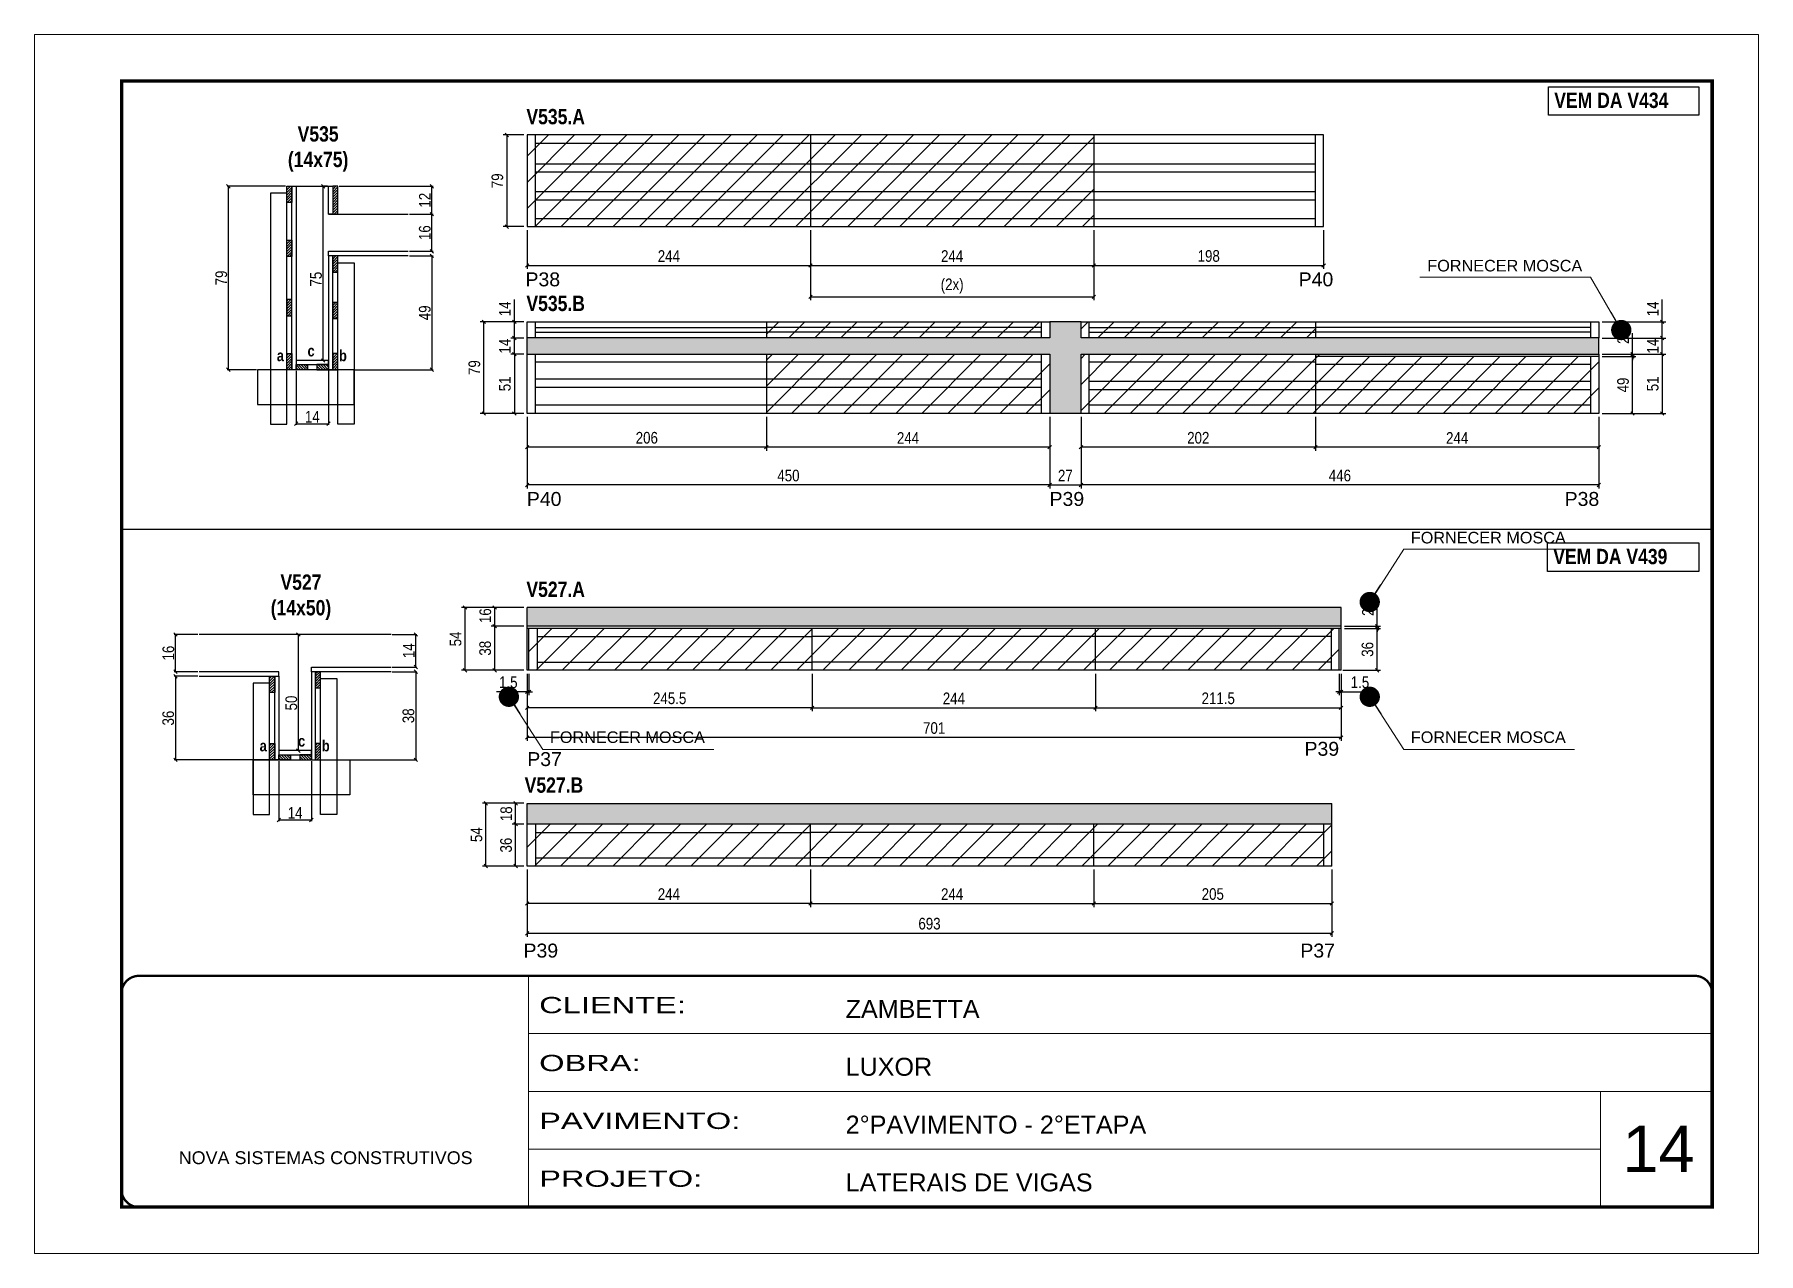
# Model space of a CAD drawing. Extents: x -15895 to 12929, y -2522 to 15173.
# Drawn here: x 4908 to 6393, y 10112 to 11162 of the extents above; entities that cross this region are included whole.
import ezdxf

# ---------------------------------------------------------------- set-up
doc = ezdxf.new("R2010")
doc.units = 0
doc.header["$PDMODE"] = 35
doc.header["$PDSIZE"] = -10
doc.linetypes.add('CONTINUO', pattern=[0])
doc.linetypes.add('DASHED', pattern=[0.75, 0.5, -0.25])
for name, color, linetype in [('5', 5, 'Continuous'), ('COTA', 241, 'Continuous'), ('detalhes', 4, 'Continuous'), ('NOMENCLATURA', 7, 'Continuous'), ('Painéis', 200, 'Continuous'), ('SARR_2.2x7', 40, 'Continuous'), ('SARR_3.5x7', 81, 'Continuous')]:
    doc.layers.add(name, color=color, linetype=linetype)
for name, color, linetype, lineweight in [('CARIMBO', 255, 'Continuous', 9), ('CONCRETO', 251, 'Continuous', 25), ('Folhas', 255, 'Continuous', 9), ('Hachura', 251, 'Continuous', 9), ('SARRAFO DE PRESSAO', 251, 'DASHED', 9)]:
    doc.layers.add(name, color=color, linetype=linetype, lineweight=lineweight)
doc.styles.add('ARIAL', font='arial.ttf')
doc.styles.add('COTA TECNICA', font='techl___.ttf', dxfattribs={"height": 10})
doc.styles.add('COTA TECNICA 2X', font='techl___.ttf', dxfattribs={"height": 10})
doc.styles.get("Standard").update_dxf_attribs({"font": 'arial.ttf'})
doc.styles.add('TECNICA', font='techb___.ttf', dxfattribs={"height": 10})
doc.styles.add('Tecnologia', font='')
doc.styles.get('Tecnologia').set_extended_font_data('Forgotten Futurist')
doc.dimstyles.new('3x', dxfattribs={"dimtxt": 10, "dimasz": 5, "dimexe": 7, "dimexo": 5, "dimgap": 4, "dimtad": 1, "dimdec": 4, "dimlfac": 0.333333, "dimdsep": 46, "dimtxsty": 'Standard', "dimblk": 'DOT', "dimcen": 0.09, "dimclrd": 1, "dimclre": 1, "dimclrt": 2, "dimadec": 0, "dimazin": 2, "dimtfac": 1, "dimtdec": 4, "dimtmove": 0, "dimatfit": 3, "dimldrblk": 'DOT', "dimfxl": 1, "dimtolj": 1, "dimtzin": 0, "dimlwd": 9, "dimlwe": 9, "dimarcsym": 0})
doc.dimstyles.new('PAINEL', dxfattribs={"dimtxt": 10, "dimasz": 3, "dimexe": 3, "dimexo": 3, "dimgap": 3, "dimtad": 1, "dimdec": 1, "dimzin": 12, "dimdsep": 46, "dimtxsty": 'COTA TECNICA', "dimblk1": 'OBLIQUE', "dimblk2": 'OBLIQUE', "dimsah": 1, "dimcen": 0.9, "dimclrd": 4, "dimclre": 4, "dimclrt": 240, "dimadec": 1, "dimazin": 3, "dimtfac": 1, "dimtdec": 1, "dimtmove": 0, "dimatfit": 3, "dimfxl": 1, "dimtolj": 1, "dimtzin": 12, "dimarcsym": 0})
doc.dimstyles.new('SECAO', dxfattribs={"dimscale": 0.333333, "dimtxt": 5, "dimasz": 9, "dimexe": 3, "dimexo": 3, "dimgap": 3, "dimtad": 1, "dimdec": 1, "dimlfac": 0.5, "dimzin": 12, "dimdsep": 46, "dimtxsty": 'COTA TECNICA 2X', "dimblk1": 'OBLIQUE', "dimblk2": 'OBLIQUE', "dimsah": 1, "dimcen": 0.9, "dimclrd": 4, "dimclre": 4, "dimclrt": 240, "dimadec": 1, "dimazin": 3, "dimtfac": 1, "dimtdec": 1, "dimtmove": 0, "dimatfit": 3, "dimfxl": 1, "dimtolj": 1, "dimtzin": 12, "dimarcsym": 0})
pattern_1 = [(45, (-118397.018, -22250.5607), (-1.122532015, 1.122532015), [])]

msp = doc.modelspace()

# ---------------------------------------------------------------- texts
at = {"layer": '5', "linetype": 'Continuous'}
for s, rotation, p in [('P38', 0.00004, (5330.79, 10945.21)), ('P40', 0.00004, (5996.78, 10945.21)), ('P40', 0.00004, (5331.96, 10756.07)), ('P39', 0.00004, (5782.2, 10756.07)), ('P38', 0.00004, (6225.85, 10756.07)), ('P37', 359.99996, (5332.33, 10532)), ('P39', 359.99996, (6001.81, 10540.86)), ('P39', 359.99996, (5329.1, 10367.09, 0)), ('P37', 359.99996, (5998.23, 10367.09, 0))]:
    msp.add_text(s, height=12, rotation=rotation, dxfattribs=at).set_placement(p)
at = {"layer": 'CARIMBO', "style": 'ARIAL'}
for s, height, p in [('FORNECER MOSCA', 10, (6107.58, 10958.01)), ('FORNECER MOSCA', 10, (6093.38, 10723.75)), ('FORNECER MOSCA', 10, (5351.87, 10551.87)), ('FORNECER MOSCA', 10, (6093.38, 10551.87)), ('14', 40, (6275.73, 10182.28))]:
    msp.add_text(s, height=height, dxfattribs=at).set_placement(p)
at = {"layer": 'detalhes', "style": 'TECNICA'}
for s, p in [('a', (5116.63, 10880.75)), ('c', (5143.07, 10884.86)), ('b', (5170.19, 10880.74)), ('a', (5101.85, 10544.66)), ('c', (5134.91, 10548.77)), ('b', (5155.41, 10544.65))]:
    msp.add_text(s, height=9.6, dxfattribs=at).set_placement(p)
at = {"layer": 'NOMENCLATURA', "style": 'TECNICA'}
for s, p in [('VEM DA V434', (6216.93, 11098.84)), ('V535.A', (5331.58, 11084.8)), ('V535.B', (5331.58, 10923.93)), ('VEM DA V439', (6216.05, 10705.91)), ('V527.A', (5331.58, 10677.67)), ('V527.B', (5330.08, 10509.04, 0))]:
    msp.add_text(s, height=13.2, dxfattribs=at).set_placement(p)
at = {"layer": 'NOMENCLATURA', "char_height": 13.2, "attachment_point": 2, "style": 'TECNICA'}
for s, insert in [('V535\\P(14x75)', (5152.18, 11083.09)), ('V527\\P(14x50)', (5137.4, 10697))]:
    msp.add_mtext_dynamic_manual_height_columns(s, width=300.2766, gutter_width=1, heights=[0], dxfattribs=dict(at, insert=insert))

# ---------------------------------------------------------------- blocks, each defined once
blk = doc.blocks.new('9999999999')
at = {"color": 30, "linetype": 'CONTINUO'}
for p, q in [((98564.6, 34230.2), (98564.6, 34429.4)), ((98564.6, 34379.6), (99584, 34379.6)), ((98564.6, 34329.8), (99488, 34329.8)), ((99584, 34329.8), (99488, 34329.8)), ((99488, 34329.8), (99488, 34230.2)), ((98564.6, 34280), (99488, 34280))]:
    blk.add_line(p, q, dxfattribs=at)
at = {"color": 30, "linetype": 'CONTINUO', "const_width": 2}
blk.add_lwpolyline([(99584, 34230.2), (99584, 34414.4, 0.414214), (99569, 34429.4), (98229, 34429.4, 0.414214), (98214, 34414.4), (98214, 34245.2, 0.414214), (98229, 34230.2), (99584, 34230.2)], format="xyb", dxfattribs=at)
at = {"layer": 'Folhas'}
blk.add_lwpolyline([(98139, 34190.2), (99624, 34190.2), (99624, 35240.2), (98139, 35240.2)], close=True, dxfattribs=at)
at = {"layer": 'Folhas', "color": 30, "const_width": 3}
blk.add_lwpolyline([(98214, 34230.2), (99584, 34230.2), (99584, 35200.2), (98214, 35200.2)], close=True, dxfattribs=at)
at = {"color": 7, "linetype": 'Continuous', "ltscale": 5, "style": 'ARIAL'}
for s, height, p in [('ZAMBETTA', 15.48, (98837.7, 34393.1)), ('LUXOR', 15.48, (98837.7, 34343.3)), ('2°PAVIMENTO - 2°ETAPA', 15.483, (98837.7, 34293.5)), ('NOVA SISTEMAS CONSTRUTIVOS', 11.059, (98263.2, 34267.2)), ('LATERAIS DE VIGAS', 15.483, (98837.7, 34243.7))]:
    blk.add_text(s, height=height, dxfattribs=at).set_placement(p)
at = {"layer": 'Folhas', "color": 7, "style": 'Tecnologia', "width": 1.5}
for s, p in [('CLIENTE:', (98573.7, 34397.2)), ('OBRA:', (98573.7, 34347.3)), ('PAVIMENTO:', (98573.7, 34297.5)), ('PROJETO:', (98573.7, 34247.7))]:
    blk.add_text(s, height=14, dxfattribs=at).set_placement(p)
blk = doc.blocks.new('_Oblique')
at = {"color": 0, "linetype": 'ByBlock', "lineweight": -2}
blk.add_line((-0.5, -0.5), (0.5, 0.5), dxfattribs=at)
blk = doc.blocks.new('*D296')
at = {"layer": 'COTA', "color": 4, "lineweight": -2, "transparency": 16777216}
for p, q in [((5230.9, 10971.4), (5251.2, 10971.4)), ((5250.2, 10971.4), (5250.2, 10873.4)), ((5184.2, 10873.4), (5251.2, 10873.4))]:
    blk.add_line(p, q, dxfattribs=at)
at = {"layer": 'Defpoints', "color": 0, "transparency": 16777216}
for p in [(5229.9, 10971.4), (5183.2, 10873.4, 0), (5250.2, 10873.4)]:
    blk.add_point(p, dxfattribs=at)
at = {"layer": 'COTA', "color": 4, "lineweight": -2, "transparency": 16777216, "xscale": 3, "yscale": 3, "zscale": 3}
for p, rotation in [((5250.2, 10971.4), 90), ((5250.2, 10873.4), 270)]:
    blk.add_blockref('_Oblique', p, dxfattribs=dict(at, rotation=rotation))
at = {"layer": 'COTA', "color": 240, "transparency": 16777216, "insert": (5244.1, 10922.4), "char_height": 10, "attachment_point": 5, "rotation": 90, "style": 'COTA TECNICA 2X'}
blk.add_mtext('\\A1;49', dxfattribs=at)
blk = doc.blocks.new('*D297')
at = {"layer": 'COTA', "color": 4, "lineweight": -2, "transparency": 16777216}
for p, q in [((5160.2, 11031.4), (5155.5, 11031.4)), ((5156.5, 10881.4), (5156.5, 11031.4)), ((5160.2, 10881.4), (5155.5, 10881.4))]:
    blk.add_line(p, q, dxfattribs=at)
at = {"layer": 'Defpoints', "color": 0, "transparency": 16777216}
for p in [(5156.5, 11031.4), (5161.2, 11031.4), (5161.2, 10881.4)]:
    blk.add_point(p, dxfattribs=at)
at = {"layer": 'COTA', "color": 4, "lineweight": -2, "transparency": 16777216, "xscale": 3, "yscale": 3, "zscale": 3}
for p, rotation in [((5156.5, 11031.4), 90), ((5156.5, 10881.4), 270)]:
    blk.add_blockref('_Oblique', p, dxfattribs=dict(at, rotation=rotation))
at = {"layer": 'COTA', "color": 240, "transparency": 16777216, "insert": (5150.4, 10951.4), "char_height": 10, "attachment_point": 5, "rotation": 90, "style": 'COTA TECNICA 2X'}
blk.add_mtext('\\A1;75', dxfattribs=at)
blk = doc.blocks.new('*D298')
at = {"layer": 'COTA', "color": 4, "lineweight": -2, "transparency": 16777216}
for p, q in [((5230.9, 11007.4), (5251.2, 11007.4)), ((5250.2, 10975.4), (5250.2, 11007.4)), ((5230.9, 10975.4), (5251.2, 10975.4))]:
    blk.add_line(p, q, dxfattribs=at)
at = {"layer": 'Defpoints', "color": 0, "transparency": 16777216}
for p in [(5229.9, 11007.4), (5250.2, 11007.4), (5229.9, 10975.4)]:
    blk.add_point(p, dxfattribs=at)
at = {"layer": 'COTA', "color": 4, "lineweight": -2, "transparency": 16777216, "xscale": 3, "yscale": 3, "zscale": 3}
for p, rotation in [((5250.2, 11007.4), 90), ((5250.2, 10975.4), 270)]:
    blk.add_blockref('_Oblique', p, dxfattribs=dict(at, rotation=rotation))
at = {"layer": 'COTA', "color": 240, "transparency": 16777216, "insert": (5244.1, 10991.4), "char_height": 10, "attachment_point": 5, "rotation": 90, "style": 'COTA TECNICA 2X'}
blk.add_mtext('\\A1;16', dxfattribs=at)
blk = doc.blocks.new('*D299')
at = {"layer": 'COTA', "color": 4, "lineweight": -2, "transparency": 16777216}
for p, q in [((5170.2, 11031.4), (5251.2, 11031.4)), ((5250.2, 11007.4), (5250.2, 11031.4)), ((5230.9, 11007.4), (5251.2, 11007.4))]:
    blk.add_line(p, q, dxfattribs=at)
at = {"layer": 'Defpoints', "color": 0, "transparency": 16777216}
for p in [(5169.2, 11031.4), (5250.2, 11031.4), (5229.9, 11007.4)]:
    blk.add_point(p, dxfattribs=at)
at = {"layer": 'COTA', "color": 4, "lineweight": -2, "transparency": 16777216, "xscale": 3, "yscale": 3, "zscale": 3}
for p, rotation in [((5250.2, 11031.4), 90), ((5250.2, 11007.4), 270)]:
    blk.add_blockref('_Oblique', p, dxfattribs=dict(at, rotation=rotation))
at = {"layer": 'COTA', "color": 240, "transparency": 16777216, "insert": (5244.1, 11019.4), "char_height": 10, "attachment_point": 5, "rotation": 90, "style": 'COTA TECNICA 2X'}
blk.add_mtext('\\A1;12', dxfattribs=at)
blk = doc.blocks.new('*D300')
at = {"layer": 'COTA', "color": 4, "lineweight": -2, "transparency": 16777216}
for p, q in [((5133.2, 10872.4), (5133.2, 10825.9)), ((5161.2, 10872.4), (5161.2, 10825.9)), ((5133.2, 10826.9), (5161.2, 10826.9))]:
    blk.add_line(p, q, dxfattribs=at)
at = {"layer": 'Defpoints', "color": 0, "transparency": 16777216}
for p in [(5133.2, 10873.4), (5161.2, 10873.4), (5161.2, 10826.9)]:
    blk.add_point(p, dxfattribs=at)
at = {"layer": 'COTA', "color": 4, "lineweight": -2, "transparency": 16777216, "xscale": 3, "yscale": 3, "zscale": 3, "rotation": 180}
blk.add_blockref('_Oblique', (5133.2, 10826.9), dxfattribs=at)
at = {"layer": 'COTA', "color": 4, "lineweight": -2, "transparency": 16777216, "xscale": 3, "yscale": 3, "zscale": 3}
blk.add_blockref('_Oblique', (5161.2, 10826.9), dxfattribs=at)
at = {"layer": 'COTA', "color": 240, "transparency": 16777216, "insert": (5147.2, 10832.9), "char_height": 10, "attachment_point": 5, "style": 'COTA TECNICA 2X'}
blk.add_mtext('\\A1;14', dxfattribs=at)
blk = doc.blocks.new('*D301')
at = {"layer": 'COTA', "color": 4, "lineweight": -2, "transparency": 16777216}
for p, q in [((5124.2, 11031.4), (5073.9, 11031.4)), ((5074.9, 10873.4), (5074.9, 11031.4)), ((5099, 10873.4), (5073.9, 10873.4))]:
    blk.add_line(p, q, dxfattribs=at)
at = {"layer": 'Defpoints', "color": 0, "transparency": 16777216}
for p in [(5074.9, 11031.4), (5125.2, 11031.4), (5100, 10873.4)]:
    blk.add_point(p, dxfattribs=at)
at = {"layer": 'COTA', "color": 4, "lineweight": -2, "transparency": 16777216, "xscale": 3, "yscale": 3, "zscale": 3}
for p, rotation in [((5074.9, 11031.4), 90), ((5074.9, 10873.4), 270)]:
    blk.add_blockref('_Oblique', p, dxfattribs=dict(at, rotation=rotation))
at = {"layer": 'COTA', "color": 240, "transparency": 16777216, "insert": (5068.8, 10952.4), "char_height": 10, "attachment_point": 5, "rotation": 90, "style": 'COTA TECNICA 2X'}
blk.add_mtext('\\A1;79', dxfattribs=at)
blk = doc.blocks.new('*D302')
at = {"layer": 'COTA', "color": 4, "lineweight": -2, "transparency": 16777216}
for p, q in [((5809.3, 10832.7), (5809.3, 10771.1)), ((6255.3, 10832.7), (6255.3, 10771.1)), ((6255.3, 10774.1), (5809.3, 10774.1))]:
    blk.add_line(p, q, dxfattribs=at)
at = {"layer": 'Defpoints', "color": 0, "transparency": 16777216}
for p in [(5809.3, 10835.7), (6255.3, 10835.7), (5809.3, 10774.1)]:
    blk.add_point(p, dxfattribs=at)
at = {"layer": 'COTA', "color": 4, "lineweight": -2, "transparency": 16777216, "xscale": 3, "yscale": 3, "zscale": 3, "rotation": 180}
blk.add_blockref('_Oblique', (5809.3, 10774.1), dxfattribs=at)
at = {"layer": 'COTA', "color": 4, "lineweight": -2, "transparency": 16777216, "xscale": 3, "yscale": 3, "zscale": 3}
blk.add_blockref('_Oblique', (6255.3, 10774.1), dxfattribs=at)
at = {"layer": 'COTA', "color": 240, "transparency": 16777216, "insert": (6032.3, 10782.2), "char_height": 10, "attachment_point": 5, "style": 'COTA TECNICA'}
blk.add_mtext('\\A1;446', dxfattribs=at)
blk = doc.blocks.new('*D303')
at = {"layer": 'COTA', "color": 4, "lineweight": -2, "transparency": 16777216}
for p, q in [((6011.3, 10832.7), (6011.3, 10803.6)), ((6255.3, 10832.7), (6255.3, 10803.6)), ((6255.3, 10806.6), (6011.3, 10806.6))]:
    blk.add_line(p, q, dxfattribs=at)
at = {"layer": 'Defpoints', "color": 0, "transparency": 16777216}
for p in [(6011.3, 10835.7), (6255.3, 10835.7), (6011.3, 10806.6)]:
    blk.add_point(p, dxfattribs=at)
at = {"layer": 'COTA', "color": 4, "lineweight": -2, "transparency": 16777216, "xscale": 3, "yscale": 3, "zscale": 3, "rotation": 180}
blk.add_blockref('_Oblique', (6011.3, 10806.6), dxfattribs=at)
at = {"layer": 'COTA', "color": 4, "lineweight": -2, "transparency": 16777216, "xscale": 3, "yscale": 3, "zscale": 3}
blk.add_blockref('_Oblique', (6255.3, 10806.6), dxfattribs=at)
at = {"layer": 'COTA', "color": 240, "transparency": 16777216, "insert": (6133.3, 10814.6), "char_height": 10, "attachment_point": 5, "style": 'COTA TECNICA'}
blk.add_mtext('\\A1;244', dxfattribs=at)
blk = doc.blocks.new('*D304')
at = {"layer": 'COTA', "color": 4, "lineweight": -2, "transparency": 16777216}
for p, q in [((5809.3, 10832.7), (5809.3, 10803.6)), ((6011.3, 10832.7), (6011.3, 10803.6)), ((6011.3, 10806.6), (5809.3, 10806.6))]:
    blk.add_line(p, q, dxfattribs=at)
at = {"layer": 'Defpoints', "color": 0, "transparency": 16777216}
for p in [(5809.3, 10835.7), (6011.3, 10835.7), (5809.3, 10806.6)]:
    blk.add_point(p, dxfattribs=at)
at = {"layer": 'COTA', "color": 4, "lineweight": -2, "transparency": 16777216, "xscale": 3, "yscale": 3, "zscale": 3, "rotation": 180}
blk.add_blockref('_Oblique', (5809.3, 10806.6), dxfattribs=at)
at = {"layer": 'COTA', "color": 4, "lineweight": -2, "transparency": 16777216, "xscale": 3, "yscale": 3, "zscale": 3}
blk.add_blockref('_Oblique', (6011.3, 10806.6), dxfattribs=at)
at = {"layer": 'COTA', "color": 240, "transparency": 16777216, "insert": (5910.3, 10814.7), "char_height": 10, "attachment_point": 5, "style": 'COTA TECNICA'}
blk.add_mtext('\\A1;202', dxfattribs=at)
blk = doc.blocks.new('*D313')
at = {"layer": 'COTA', "color": 4, "lineweight": -2, "transparency": 16777216}
for p, q in [((5332.3, 10832.7), (5332.3, 10771.1)), ((5782.3, 10832.7), (5782.3, 10771.1)), ((5782.3, 10774.1), (5332.3, 10774.1))]:
    blk.add_line(p, q, dxfattribs=at)
at = {"layer": 'Defpoints', "color": 0, "transparency": 16777216}
for p in [(5332.3, 10835.7), (5782.3, 10835.7), (5332.3, 10774.1)]:
    blk.add_point(p, dxfattribs=at)
at = {"layer": 'COTA', "color": 4, "lineweight": -2, "transparency": 16777216, "xscale": 3, "yscale": 3, "zscale": 3, "rotation": 180}
blk.add_blockref('_Oblique', (5332.3, 10774.1), dxfattribs=at)
at = {"layer": 'COTA', "color": 4, "lineweight": -2, "transparency": 16777216, "xscale": 3, "yscale": 3, "zscale": 3}
blk.add_blockref('_Oblique', (5782.3, 10774.1), dxfattribs=at)
at = {"layer": 'COTA', "color": 240, "transparency": 16777216, "insert": (5557.3, 10782.2), "char_height": 10, "attachment_point": 5, "style": 'COTA TECNICA'}
blk.add_mtext('\\A1;450', dxfattribs=at)
blk = doc.blocks.new('*D314')
at = {"layer": 'COTA', "color": 4, "lineweight": -2, "transparency": 16777216}
for p, q in [((5538.3, 10832.7), (5538.3, 10803.6)), ((5782.3, 10832.7), (5782.3, 10803.6)), ((5782.3, 10806.6), (5538.3, 10806.6))]:
    blk.add_line(p, q, dxfattribs=at)
at = {"layer": 'Defpoints', "color": 0, "transparency": 16777216}
for p in [(5538.3, 10835.7), (5782.3, 10835.7), (5538.3, 10806.6)]:
    blk.add_point(p, dxfattribs=at)
at = {"layer": 'COTA', "color": 4, "lineweight": -2, "transparency": 16777216, "xscale": 3, "yscale": 3, "zscale": 3, "rotation": 180}
blk.add_blockref('_Oblique', (5538.3, 10806.6), dxfattribs=at)
at = {"layer": 'COTA', "color": 4, "lineweight": -2, "transparency": 16777216, "xscale": 3, "yscale": 3, "zscale": 3}
blk.add_blockref('_Oblique', (5782.3, 10806.6), dxfattribs=at)
at = {"layer": 'COTA', "color": 240, "transparency": 16777216, "insert": (5660.3, 10814.6), "char_height": 10, "attachment_point": 5, "style": 'COTA TECNICA'}
blk.add_mtext('\\A1;244', dxfattribs=at)
blk = doc.blocks.new('*D315')
at = {"layer": 'COTA', "color": 4, "lineweight": -2, "transparency": 16777216}
for p, q in [((5332.3, 10832.7), (5332.3, 10803.6)), ((5538.3, 10832.7), (5538.3, 10803.6)), ((5538.3, 10806.6), (5332.3, 10806.6))]:
    blk.add_line(p, q, dxfattribs=at)
at = {"layer": 'Defpoints', "color": 0, "transparency": 16777216}
for p in [(5332.3, 10835.7), (5538.3, 10835.7), (5332.3, 10806.6)]:
    blk.add_point(p, dxfattribs=at)
at = {"layer": 'COTA', "color": 4, "lineweight": -2, "transparency": 16777216, "xscale": 3, "yscale": 3, "zscale": 3, "rotation": 180}
blk.add_blockref('_Oblique', (5332.3, 10806.6), dxfattribs=at)
at = {"layer": 'COTA', "color": 4, "lineweight": -2, "transparency": 16777216, "xscale": 3, "yscale": 3, "zscale": 3}
blk.add_blockref('_Oblique', (5538.3, 10806.6), dxfattribs=at)
at = {"layer": 'COTA', "color": 240, "transparency": 16777216, "insert": (5435.3, 10814.7), "char_height": 10, "attachment_point": 5, "style": 'COTA TECNICA'}
blk.add_mtext('\\A1;206', dxfattribs=at)
blk = doc.blocks.new('*D316')
at = {"layer": 'COTA', "color": 4, "lineweight": -2, "transparency": 16777216}
for p, q in [((5329.3, 10886.7), (5318.2, 10886.7)), ((5321.2, 10886.7), (5321.2, 10835.7)), ((5329.3, 10835.7), (5318.2, 10835.7))]:
    blk.add_line(p, q, dxfattribs=at)
at = {"layer": 'Defpoints', "color": 0, "transparency": 16777216}
for p in [(5332.3, 10886.7), (5321.2, 10835.7), (5332.3, 10835.7)]:
    blk.add_point(p, dxfattribs=at)
at = {"layer": 'COTA', "color": 4, "lineweight": -2, "transparency": 16777216, "xscale": 3, "yscale": 3, "zscale": 3}
for p, rotation in [((5321.2, 10886.7), 90), ((5321.2, 10835.7), 270)]:
    blk.add_blockref('_Oblique', p, dxfattribs=dict(at, rotation=rotation))
at = {"layer": 'COTA', "color": 240, "transparency": 16777216, "insert": (5313.1, 10861.2), "char_height": 10, "attachment_point": 5, "rotation": 90, "style": 'COTA TECNICA'}
blk.add_mtext('\\A1;51', dxfattribs=at)
blk = doc.blocks.new('*D317')
at = {"layer": 'COTA', "color": 4, "lineweight": -2, "transparency": 16777216}
for p, q in [((5329.3, 10900.7), (5318.2, 10900.7)), ((5321.2, 10886.7), (5321.2, 10900.7)), ((5329.3, 10886.7), (5318.2, 10886.7))]:
    blk.add_line(p, q, dxfattribs=at)
at = {"layer": 'Defpoints', "color": 0, "transparency": 16777216}
for p in [(5321.2, 10900.7), (5332.3, 10900.7), (5332.3, 10886.7)]:
    blk.add_point(p, dxfattribs=at)
at = {"layer": 'COTA', "color": 4, "lineweight": -2, "transparency": 16777216, "xscale": 3, "yscale": 3, "zscale": 3}
for p, rotation in [((5321.2, 10900.7), 90), ((5321.2, 10886.7), 270)]:
    blk.add_blockref('_Oblique', p, dxfattribs=dict(at, rotation=rotation))
at = {"layer": 'COTA', "color": 240, "transparency": 16777216, "insert": (5313.1, 10893.7), "char_height": 10, "attachment_point": 5, "rotation": 90, "style": 'COTA TECNICA'}
blk.add_mtext('\\A1;14', dxfattribs=at)
blk = doc.blocks.new('*D305')
at = {"layer": 'COTA', "color": 4, "lineweight": -2, "transparency": 16777216}
for p, q in [((5321.2, 10914.7), (5321.2, 10933.9)), ((5329.3, 10914.7), (5318.2, 10914.7)), ((5329.3, 10900.7), (5318.2, 10900.7)), ((5321.2, 10900.7), (5321.2, 10914.7))]:
    blk.add_line(p, q, dxfattribs=at)
at = {"layer": 'Defpoints', "color": 0, "transparency": 16777216}
for p in [(5321.2, 10914.7), (5332.3, 10914.7), (5332.3, 10900.7)]:
    blk.add_point(p, dxfattribs=at)
at = {"layer": 'COTA', "color": 4, "lineweight": -2, "transparency": 16777216, "xscale": 3, "yscale": 3, "zscale": 3}
for p, rotation in [((5321.2, 10914.7), 90), ((5321.2, 10900.7), 270)]:
    blk.add_blockref('_Oblique', p, dxfattribs=dict(at, rotation=rotation))
at = {"layer": 'COTA', "color": 240, "transparency": 16777216, "insert": (5313.1, 10925.8), "char_height": 10, "attachment_point": 5, "rotation": 90, "style": 'COTA TECNICA'}
blk.add_mtext('\\A1;14', dxfattribs=at)
blk = doc.blocks.new('*D306')
at = {"layer": 'COTA', "color": 4, "lineweight": -2, "transparency": 16777216}
for p, q in [((5329.3, 10914.7), (5291.9, 10914.7)), ((5294.9, 10835.7), (5294.9, 10914.7)), ((5329.3, 10835.7), (5291.9, 10835.7))]:
    blk.add_line(p, q, dxfattribs=at)
at = {"layer": 'Defpoints', "color": 0, "transparency": 16777216}
for p in [(5294.9, 10914.7), (5332.3, 10914.7), (5332.3, 10835.7)]:
    blk.add_point(p, dxfattribs=at)
at = {"layer": 'COTA', "color": 4, "lineweight": -2, "transparency": 16777216, "xscale": 3, "yscale": 3, "zscale": 3}
for p, rotation in [((5294.9, 10914.7), 90), ((5294.9, 10835.7), 270)]:
    blk.add_blockref('_Oblique', p, dxfattribs=dict(at, rotation=rotation))
at = {"layer": 'COTA', "color": 240, "transparency": 16777216, "insert": (5286.8, 10875.2), "char_height": 10, "attachment_point": 5, "rotation": 90, "style": 'COTA TECNICA'}
blk.add_mtext('\\A1;79', dxfattribs=at)
blk = doc.blocks.new('*D307')
at = {"layer": 'COTA', "color": 4, "lineweight": -2, "transparency": 16777216}
for p, q in [((6258.3, 10886.7), (6312.9, 10886.7)), ((6309.9, 10886.7), (6309.9, 10835.7)), ((6258.3, 10835.7), (6312.9, 10835.7))]:
    blk.add_line(p, q, dxfattribs=at)
at = {"layer": 'Defpoints', "color": 0, "transparency": 16777216}
for p in [(6255.3, 10886.7), (6255.3, 10835.7), (6309.9, 10835.7)]:
    blk.add_point(p, dxfattribs=at)
at = {"layer": 'COTA', "color": 4, "lineweight": -2, "transparency": 16777216, "xscale": 3, "yscale": 3, "zscale": 3}
for p, rotation in [((6309.9, 10886.7), 90), ((6309.9, 10835.7), 270)]:
    blk.add_blockref('_Oblique', p, dxfattribs=dict(at, rotation=rotation))
at = {"layer": 'COTA', "color": 240, "transparency": 16777216, "insert": (6301.8, 10861.2), "char_height": 10, "attachment_point": 5, "rotation": 90, "style": 'COTA TECNICA'}
blk.add_mtext('\\A1;51', dxfattribs=at)
blk = doc.blocks.new('*D308')
at = {"layer": 'COTA', "color": 4, "lineweight": -2, "transparency": 16777216}
for p, q in [((6258.3, 10900.7), (6312.9, 10900.7)), ((6309.9, 10886.7), (6309.9, 10900.7)), ((6258.3, 10886.7), (6312.9, 10886.7))]:
    blk.add_line(p, q, dxfattribs=at)
at = {"layer": 'Defpoints', "color": 0, "transparency": 16777216}
for p in [(6255.3, 10900.7), (6309.9, 10900.7), (6255.3, 10886.7)]:
    blk.add_point(p, dxfattribs=at)
at = {"layer": 'COTA', "color": 4, "lineweight": -2, "transparency": 16777216, "xscale": 3, "yscale": 3, "zscale": 3}
for p, rotation in [((6309.9, 10900.7), 90), ((6309.9, 10886.7), 270)]:
    blk.add_blockref('_Oblique', p, dxfattribs=dict(at, rotation=rotation))
at = {"layer": 'COTA', "color": 240, "transparency": 16777216, "insert": (6301.8, 10893.7), "char_height": 10, "attachment_point": 5, "rotation": 90, "style": 'COTA TECNICA'}
blk.add_mtext('\\A1;14', dxfattribs=at)
blk = doc.blocks.new('*D309')
at = {"layer": 'COTA', "color": 4, "lineweight": -2, "transparency": 16777216}
for p, q in [((6309.9, 10914.7), (6309.9, 10933.9)), ((6258.3, 10914.7), (6312.9, 10914.7)), ((6258.3, 10900.7), (6312.9, 10900.7)), ((6309.9, 10900.7), (6309.9, 10914.7))]:
    blk.add_line(p, q, dxfattribs=at)
at = {"layer": 'Defpoints', "color": 0, "transparency": 16777216}
for p in [(6255.3, 10914.7), (6255.3, 10900.7), (6309.9, 10914.7)]:
    blk.add_point(p, dxfattribs=at)
at = {"layer": 'COTA', "color": 4, "lineweight": -2, "transparency": 16777216, "xscale": 3, "yscale": 3, "zscale": 3}
for p, rotation in [((6309.9, 10914.7), 90), ((6309.9, 10900.7), 270)]:
    blk.add_blockref('_Oblique', p, dxfattribs=dict(at, rotation=rotation))
at = {"layer": 'COTA', "color": 240, "transparency": 16777216, "insert": (6301.8, 10925.8), "char_height": 10, "attachment_point": 5, "rotation": 90, "style": 'COTA TECNICA'}
blk.add_mtext('\\A1;14', dxfattribs=at)
blk = doc.blocks.new('*D310')
at = {"layer": 'COTA', "color": 4, "lineweight": -2, "transparency": 16777216}
for p, q in [((5329.3, 11075.6), (5311.7, 11075.6)), ((5314.7, 11075.6), (5314.7, 10996.6)), ((5329.3, 10996.6), (5311.7, 10996.6))]:
    blk.add_line(p, q, dxfattribs=at)
at = {"layer": 'Defpoints', "color": 0, "transparency": 16777216}
for p in [(5332.3, 11075.6, 0), (5314.7, 10996.6), (5332.3, 10996.6, 0)]:
    blk.add_point(p, dxfattribs=at)
at = {"layer": 'COTA', "color": 4, "lineweight": -2, "transparency": 16777216, "xscale": 3, "yscale": 3, "zscale": 3}
for p, rotation in [((5314.7, 11075.6), 90), ((5314.7, 10996.6), 270)]:
    blk.add_blockref('_Oblique', p, dxfattribs=dict(at, rotation=rotation))
at = {"layer": 'COTA', "color": 240, "transparency": 16777216, "insert": (5306.6, 11036.1), "char_height": 10, "attachment_point": 5, "rotation": 90, "style": 'COTA TECNICA'}
blk.add_mtext('\\A1;79', dxfattribs=at)
blk = doc.blocks.new('*D311')
at = {"layer": 'COTA', "color": 4, "lineweight": -2, "transparency": 16777216}
for p, q in [((5332.3, 10993.6), (5332.3, 10960.2)), ((5576.3, 10993.6), (5576.3, 10960.2)), ((5332.3, 10963.2), (5576.3, 10963.2))]:
    blk.add_line(p, q, dxfattribs=at)
at = {"layer": 'Defpoints', "color": 0, "transparency": 16777216}
for p in [(5332.3, 10996.6), (5576.3, 10996.6), (5576.3, 10963.2)]:
    blk.add_point(p, dxfattribs=at)
at = {"layer": 'COTA', "color": 4, "lineweight": -2, "transparency": 16777216, "xscale": 3, "yscale": 3, "zscale": 3, "rotation": 180}
blk.add_blockref('_Oblique', (5332.3, 10963.2), dxfattribs=at)
at = {"layer": 'COTA', "color": 4, "lineweight": -2, "transparency": 16777216, "xscale": 3, "yscale": 3, "zscale": 3}
blk.add_blockref('_Oblique', (5576.3, 10963.2), dxfattribs=at)
at = {"layer": 'COTA', "color": 240, "transparency": 16777216, "insert": (5454.3, 10971.3), "char_height": 10, "attachment_point": 5, "style": 'COTA TECNICA'}
blk.add_mtext('\\A1;244', dxfattribs=at)
blk = doc.blocks.new('*D312')
at = {"layer": 'COTA', "color": 4, "lineweight": -2, "transparency": 16777216}
for p, q in [((5576.3, 10993.6), (5576.3, 10960.2)), ((5820.3, 10993.6), (5820.3, 10960.2)), ((5576.3, 10963.2), (5820.3, 10963.2))]:
    blk.add_line(p, q, dxfattribs=at)
at = {"layer": 'Defpoints', "color": 0, "transparency": 16777216}
for p in [(5576.3, 10996.6), (5820.3, 10996.6), (5820.3, 10963.2)]:
    blk.add_point(p, dxfattribs=at)
at = {"layer": 'COTA', "color": 4, "lineweight": -2, "transparency": 16777216, "xscale": 3, "yscale": 3, "zscale": 3, "rotation": 180}
blk.add_blockref('_Oblique', (5576.3, 10963.2), dxfattribs=at)
at = {"layer": 'COTA', "color": 4, "lineweight": -2, "transparency": 16777216, "xscale": 3, "yscale": 3, "zscale": 3}
blk.add_blockref('_Oblique', (5820.3, 10963.2), dxfattribs=at)
at = {"layer": 'COTA', "color": 240, "transparency": 16777216, "insert": (5698.3, 10971.3), "char_height": 10, "attachment_point": 5, "style": 'COTA TECNICA'}
blk.add_mtext('\\A1;244', dxfattribs=at)
blk = doc.blocks.new('*D318')
at = {"layer": 'COTA', "color": 4, "lineweight": -2, "transparency": 16777216}
for p, q in [((5820.3, 10993.6), (5820.3, 10960.2)), ((6018.3, 10993.6), (6018.3, 10960.2)), ((5820.3, 10963.2), (6018.3, 10963.2))]:
    blk.add_line(p, q, dxfattribs=at)
at = {"layer": 'Defpoints', "color": 0, "transparency": 16777216}
for p in [(5820.3, 10996.6), (6018.3, 10996.6), (6018.3, 10963.2)]:
    blk.add_point(p, dxfattribs=at)
at = {"layer": 'COTA', "color": 4, "lineweight": -2, "transparency": 16777216, "xscale": 3, "yscale": 3, "zscale": 3, "rotation": 180}
blk.add_blockref('_Oblique', (5820.3, 10963.2), dxfattribs=at)
at = {"layer": 'COTA', "color": 4, "lineweight": -2, "transparency": 16777216, "xscale": 3, "yscale": 3, "zscale": 3}
blk.add_blockref('_Oblique', (6018.3, 10963.2), dxfattribs=at)
at = {"layer": 'COTA', "color": 240, "transparency": 16777216, "insert": (5919.3, 10971.3), "char_height": 10, "attachment_point": 5, "style": 'COTA TECNICA'}
blk.add_mtext('\\A1;198', dxfattribs=at)
blk = doc.blocks.new('*D319')
at = {"layer": 'COTA', "color": 4, "lineweight": -2, "transparency": 16777216}
for p, q in [((5576.3, 10993.6), (5576.3, 10933.2)), ((5820.3, 10993.6), (5820.3, 10933.2)), ((5576.3, 10936.2), (5820.3, 10936.2))]:
    blk.add_line(p, q, dxfattribs=at)
at = {"layer": 'Defpoints', "color": 0, "transparency": 16777216}
for p in [(5576.3, 10996.6), (5820.3, 10996.6), (5820.3, 10936.2)]:
    blk.add_point(p, dxfattribs=at)
at = {"layer": 'COTA', "color": 4, "lineweight": -2, "transparency": 16777216, "xscale": 3, "yscale": 3, "zscale": 3, "rotation": 180}
blk.add_blockref('_Oblique', (5576.3, 10936.2), dxfattribs=at)
at = {"layer": 'COTA', "color": 4, "lineweight": -2, "transparency": 16777216, "xscale": 3, "yscale": 3, "zscale": 3}
blk.add_blockref('_Oblique', (5820.3, 10936.2), dxfattribs=at)
at = {"layer": 'COTA', "color": 240, "transparency": 16777216, "insert": (5698.3, 10945.4), "char_height": 10, "attachment_point": 5, "style": 'COTA TECNICA'}
blk.add_mtext('\\A1;(2x)', dxfattribs=at)
blk = doc.blocks.new('*D606')
at = {"layer": 'COTA', "color": 4, "lineweight": -2, "transparency": 16777216}
for p, q in [((6258.3, 10884.7), (6287.3, 10884.7)), ((6284.3, 10835.7), (6284.3, 10884.7)), ((6258.3, 10835.7), (6287.3, 10835.7))]:
    blk.add_line(p, q, dxfattribs=at)
at = {"layer": 'Defpoints', "color": 0, "transparency": 16777216}
for p in [(6255.3, 10884.7), (6284.3, 10884.7), (6255.3, 10835.7)]:
    blk.add_point(p, dxfattribs=at)
at = {"layer": 'COTA', "color": 4, "lineweight": -2, "transparency": 16777216, "xscale": 3, "yscale": 3, "zscale": 3}
for p, rotation in [((6284.3, 10884.7), 90), ((6284.3, 10835.7), 270)]:
    blk.add_blockref('_Oblique', p, dxfattribs=dict(at, rotation=rotation))
at = {"layer": 'COTA', "color": 240, "transparency": 16777216, "insert": (6276.2, 10860.2), "char_height": 10, "attachment_point": 5, "rotation": 90, "style": 'COTA TECNICA'}
blk.add_mtext('\\A1;49', dxfattribs=at)
blk = doc.blocks.new('*D607')
at = {"layer": 'COTA', "color": 4, "lineweight": -2, "transparency": 16777216}
for p, q in [((6284.3, 10886.7), (6284.3, 10904.9)), ((6258.3, 10886.7), (6287.3, 10886.7)), ((6284.3, 10884.7), (6284.3, 10886.7)), ((6258.3, 10884.7), (6287.3, 10884.7)), ((6284.3, 10884.7), (6284.3, 10881.7))]:
    blk.add_line(p, q, dxfattribs=at)
at = {"layer": 'Defpoints', "color": 0, "transparency": 16777216}
for p in [(6255.3, 10886.7), (6284.3, 10886.7), (6255.3, 10884.7)]:
    blk.add_point(p, dxfattribs=at)
at = {"layer": 'COTA', "color": 4, "lineweight": -2, "transparency": 16777216, "xscale": 3, "yscale": 3, "zscale": 3}
for p, rotation in [((6284.3, 10886.7), 270), ((6284.3, 10884.7), 90)]:
    blk.add_blockref('_Oblique', p, dxfattribs=dict(at, rotation=rotation))
at = {"layer": 'COTA', "color": 240, "transparency": 16777216, "insert": (6276.3, 10898.8), "char_height": 10, "attachment_point": 5, "rotation": 90, "style": 'COTA TECNICA'}
blk.add_mtext('\\A1;2', dxfattribs=at)
blk = doc.blocks.new('_Dot')
at = {"color": 0, "linetype": 'ByBlock', "lineweight": -2}
blk.add_line((-0.5, 0), (-1, 0), dxfattribs=at)
at = {"color": 0, "linetype": 'ByBlock', "const_width": 0.5}
blk.add_lwpolyline([(-0.25, 0, 1), (0.25, 0, 1)], format="xyb", close=True, dxfattribs=at)
blk = doc.blocks.new('*D663')
at = {"layer": 'COTA', "color": 4, "lineweight": -2, "transparency": 16777216}
for p, q in [((5048.7, 10609.3), (5028.3, 10609.3)), ((5029.3, 10609.3), (5029.3, 10537.3)), ((5109.4, 10537.3), (5028.3, 10537.3))]:
    blk.add_line(p, q, dxfattribs=at)
at = {"layer": 'Defpoints', "color": 0, "transparency": 16777216}
for p in [(5049.7, 10609.3), (5029.3, 10537.3), (5110.4, 10537.3, 0)]:
    blk.add_point(p, dxfattribs=at)
at = {"layer": 'COTA', "color": 4, "lineweight": -2, "transparency": 16777216, "xscale": 3, "yscale": 3, "zscale": 3}
for p, rotation in [((5029.3, 10609.3), 90), ((5029.3, 10537.3), 270)]:
    blk.add_blockref('_Oblique', p, dxfattribs=dict(at, rotation=rotation))
at = {"layer": 'COTA', "color": 240, "transparency": 16777216, "insert": (5023.1, 10573.3), "char_height": 10, "attachment_point": 5, "rotation": 90, "style": 'COTA TECNICA 2X'}
blk.add_mtext('\\A1;36', dxfattribs=at)
blk = doc.blocks.new('*D664')
at = {"layer": 'COTA', "color": 4, "lineweight": -2, "transparency": 16777216}
for p, q in [((5216.1, 10613.3), (5237.3, 10613.3)), ((5236.3, 10613.3), (5236.3, 10537.3)), ((5155.4, 10537.3), (5237.3, 10537.3))]:
    blk.add_line(p, q, dxfattribs=at)
at = {"layer": 'Defpoints', "color": 0, "transparency": 16777216}
for p in [(5215.1, 10613.3), (5154.4, 10537.3, 0), (5236.3, 10537.3)]:
    blk.add_point(p, dxfattribs=at)
at = {"layer": 'COTA', "color": 4, "lineweight": -2, "transparency": 16777216, "xscale": 3, "yscale": 3, "zscale": 3}
for p, rotation in [((5236.3, 10613.3), 90), ((5236.3, 10537.3), 270)]:
    blk.add_blockref('_Oblique', p, dxfattribs=dict(at, rotation=rotation))
at = {"layer": 'COTA', "color": 240, "transparency": 16777216, "insert": (5230, 10575.3), "char_height": 10, "attachment_point": 5, "rotation": 90, "style": 'COTA TECNICA 2X'}
blk.add_mtext('\\A1;38', dxfattribs=at)
blk = doc.blocks.new('*D665')
at = {"layer": 'COTA', "color": 4, "lineweight": -2, "transparency": 16777216}
for p, q in [((5145.4, 10645.3), (5134.2, 10645.3)), ((5135.2, 10545.3), (5135.2, 10645.3)), ((5145.4, 10545.3), (5134.2, 10545.3))]:
    blk.add_line(p, q, dxfattribs=at)
at = {"layer": 'Defpoints', "color": 0, "transparency": 16777216}
for p in [(5135.2, 10645.3), (5146.4, 10645.3), (5146.4, 10545.3)]:
    blk.add_point(p, dxfattribs=at)
at = {"layer": 'COTA', "color": 4, "lineweight": -2, "transparency": 16777216, "xscale": 3, "yscale": 3, "zscale": 3}
for p, rotation in [((5135.2, 10645.3), 90), ((5135.2, 10545.3), 270)]:
    blk.add_blockref('_Oblique', p, dxfattribs=dict(at, rotation=rotation))
at = {"layer": 'COTA', "color": 240, "transparency": 16777216, "insert": (5129.1, 10586.3), "char_height": 10, "attachment_point": 5, "rotation": 90, "style": 'COTA TECNICA 2X'}
blk.add_mtext('\\A1;50', dxfattribs=at)
blk = doc.blocks.new('*D666')
at = {"layer": 'COTA', "color": 4, "lineweight": -2, "transparency": 16777216}
for p, q in [((5216.1, 10645.3), (5237.3, 10645.3)), ((5236.3, 10617.3), (5236.3, 10645.3)), ((5216.1, 10617.3), (5237.3, 10617.3))]:
    blk.add_line(p, q, dxfattribs=at)
at = {"layer": 'Defpoints', "color": 0, "transparency": 16777216}
for p in [(5215.1, 10645.3), (5236.3, 10645.3), (5215.1, 10617.3)]:
    blk.add_point(p, dxfattribs=at)
at = {"layer": 'COTA', "color": 4, "lineweight": -2, "transparency": 16777216, "xscale": 3, "yscale": 3, "zscale": 3}
for p, rotation in [((5236.3, 10645.3), 90), ((5236.3, 10617.3), 270)]:
    blk.add_blockref('_Oblique', p, dxfattribs=dict(at, rotation=rotation))
at = {"layer": 'COTA', "color": 240, "transparency": 16777216, "insert": (5230.2, 10631.3), "char_height": 10, "attachment_point": 5, "rotation": 90, "style": 'COTA TECNICA 2X'}
blk.add_mtext('\\A1;14', dxfattribs=at)
blk = doc.blocks.new('*D667')
at = {"layer": 'COTA', "color": 4, "lineweight": -2, "transparency": 16777216}
for p, q in [((5048.7, 10645.3), (5028.3, 10645.3)), ((5029.3, 10613.3), (5029.3, 10645.3)), ((5048.7, 10613.3), (5028.3, 10613.3))]:
    blk.add_line(p, q, dxfattribs=at)
at = {"layer": 'Defpoints', "color": 0, "transparency": 16777216}
for p in [(5029.3, 10645.3), (5049.7, 10645.3), (5049.7, 10613.3)]:
    blk.add_point(p, dxfattribs=at)
at = {"layer": 'COTA', "color": 4, "lineweight": -2, "transparency": 16777216, "xscale": 3, "yscale": 3, "zscale": 3}
for p, rotation in [((5029.3, 10645.3), 90), ((5029.3, 10613.3), 270)]:
    blk.add_blockref('_Oblique', p, dxfattribs=dict(at, rotation=rotation))
at = {"layer": 'COTA', "color": 240, "transparency": 16777216, "insert": (5023.2, 10629.3), "char_height": 10, "attachment_point": 5, "rotation": 90, "style": 'COTA TECNICA 2X'}
blk.add_mtext('\\A1;16', dxfattribs=at)
blk = doc.blocks.new('*D668')
at = {"layer": 'COTA', "color": 4, "lineweight": -2, "transparency": 16777216}
for p, q in [((5118.4, 10536.3), (5118.4, 10484.6)), ((5146.4, 10536.3), (5146.4, 10484.6)), ((5118.4, 10485.6), (5146.4, 10485.6))]:
    blk.add_line(p, q, dxfattribs=at)
at = {"layer": 'Defpoints', "color": 0, "transparency": 16777216}
for p in [(5118.4, 10537.3), (5146.4, 10537.3), (5146.4, 10485.6)]:
    blk.add_point(p, dxfattribs=at)
at = {"layer": 'COTA', "color": 4, "lineweight": -2, "transparency": 16777216, "xscale": 3, "yscale": 3, "zscale": 3, "rotation": 180}
blk.add_blockref('_Oblique', (5118.4, 10485.6), dxfattribs=at)
at = {"layer": 'COTA', "color": 4, "lineweight": -2, "transparency": 16777216, "xscale": 3, "yscale": 3, "zscale": 3}
blk.add_blockref('_Oblique', (5146.4, 10485.6), dxfattribs=at)
at = {"layer": 'COTA', "color": 240, "transparency": 16777216, "insert": (5132.4, 10491.7), "char_height": 10, "attachment_point": 5, "style": 'COTA TECNICA 2X'}
blk.add_mtext('\\A1;14', dxfattribs=at)
blk = doc.blocks.new('*D1836')
at = {"layer": 'COTA', "color": 4, "linetype": 'ByBlock', "lineweight": -2, "transparency": 16777216}
for p, q in [((5332.3, 10611.5), (5332.3, 10579.2)), ((5577.8, 10611.5), (5577.8, 10579.2)), ((5577.8, 10582.2), (5332.3, 10582.2))]:
    blk.add_line(p, q, dxfattribs=at)
at = {"layer": 'Defpoints', "color": 0, "linetype": 'ByBlock', "transparency": 16777216}
for p in [(5332.3, 10614.5), (5577.8, 10614.5), (5332.3, 10582.2)]:
    blk.add_point(p, dxfattribs=at)
at = {"layer": 'COTA', "color": 4, "linetype": 'ByBlock', "lineweight": -2, "transparency": 16777216, "xscale": 3, "yscale": 3, "zscale": 3, "rotation": 180}
blk.add_blockref('_Oblique', (5332.3, 10582.2), dxfattribs=at)
at = {"layer": 'COTA', "color": 4, "linetype": 'ByBlock', "lineweight": -2, "transparency": 16777216, "xscale": 3, "yscale": 3, "zscale": 3}
blk.add_blockref('_Oblique', (5577.8, 10582.2), dxfattribs=at)
at = {"layer": 'COTA', "color": 240, "linetype": 'ByBlock', "transparency": 16777216, "insert": (5455, 10590.3), "char_height": 10, "attachment_point": 5, "style": 'COTA TECNICA'}
blk.add_mtext('\\A1;245.5', dxfattribs=at)
blk = doc.blocks.new('*D1837')
at = {"layer": 'COTA', "color": 4, "lineweight": -2, "transparency": 16777216}
for p, q in [((5577.8, 10611.5), (5577.8, 10579.2)), ((5821.8, 10611.5), (5821.8, 10579.2)), ((5577.8, 10582.2), (5821.8, 10582.2))]:
    blk.add_line(p, q, dxfattribs=at)
at = {"layer": 'Defpoints', "color": 0, "transparency": 16777216}
for p in [(5577.8, 10614.5, 0), (5821.8, 10614.5, 0), (5821.8, 10582.2)]:
    blk.add_point(p, dxfattribs=at)
at = {"layer": 'COTA', "color": 4, "lineweight": -2, "transparency": 16777216, "xscale": 3, "yscale": 3, "zscale": 3, "rotation": 180}
blk.add_blockref('_Oblique', (5577.8, 10582.2), dxfattribs=at)
at = {"layer": 'COTA', "color": 4, "lineweight": -2, "transparency": 16777216, "xscale": 3, "yscale": 3, "zscale": 3}
blk.add_blockref('_Oblique', (5821.8, 10582.2), dxfattribs=at)
at = {"layer": 'COTA', "color": 240, "transparency": 16777216, "insert": (5699.8, 10590.3), "char_height": 10, "attachment_point": 5, "style": 'COTA TECNICA'}
blk.add_mtext('\\A1;244', dxfattribs=at)
blk = doc.blocks.new('*D1838')
at = {"layer": 'COTA', "color": 4, "lineweight": -2, "transparency": 16777216}
for p, q in [((5821.8, 10611.5), (5821.8, 10579.2)), ((6033.3, 10611.5), (6033.3, 10579.2)), ((5821.8, 10582.2), (6033.3, 10582.2))]:
    blk.add_line(p, q, dxfattribs=at)
at = {"layer": 'Defpoints', "color": 0, "transparency": 16777216}
for p in [(5821.8, 10614.5, 0), (6033.3, 10614.5, 0), (6033.3, 10582.2)]:
    blk.add_point(p, dxfattribs=at)
at = {"layer": 'COTA', "color": 4, "lineweight": -2, "transparency": 16777216, "xscale": 3, "yscale": 3, "zscale": 3, "rotation": 180}
blk.add_blockref('_Oblique', (5821.8, 10582.2), dxfattribs=at)
at = {"layer": 'COTA', "color": 4, "lineweight": -2, "transparency": 16777216, "xscale": 3, "yscale": 3, "zscale": 3}
blk.add_blockref('_Oblique', (6033.3, 10582.2), dxfattribs=at)
at = {"layer": 'COTA', "color": 240, "transparency": 16777216, "insert": (5927.5, 10590.3), "char_height": 10, "attachment_point": 5, "style": 'COTA TECNICA'}
blk.add_mtext('\\A1;211.5', dxfattribs=at)
blk = doc.blocks.new('*D1842')
at = {"layer": 'COTA', "color": 4, "lineweight": -2, "transparency": 16777216}
for p, q in [((5332.3, 10611.5), (5332.3, 10553.6)), ((6033.3, 10611.5), (6033.3, 10553.6)), ((6033.3, 10556.6), (5332.3, 10556.6))]:
    blk.add_line(p, q, dxfattribs=at)
at = {"layer": 'Defpoints', "color": 0, "transparency": 16777216}
for p in [(5332.3, 10614.5, 0), (6033.3, 10614.5, 0), (5332.3, 10556.6)]:
    blk.add_point(p, dxfattribs=at)
at = {"layer": 'COTA', "color": 4, "lineweight": -2, "transparency": 16777216, "xscale": 3, "yscale": 3, "zscale": 3, "rotation": 180}
blk.add_blockref('_Oblique', (5332.3, 10556.6), dxfattribs=at)
at = {"layer": 'COTA', "color": 4, "lineweight": -2, "transparency": 16777216, "xscale": 3, "yscale": 3, "zscale": 3}
blk.add_blockref('_Oblique', (6033.3, 10556.6), dxfattribs=at)
at = {"layer": 'COTA', "color": 240, "transparency": 16777216, "insert": (5682.8, 10564.7), "char_height": 10, "attachment_point": 5, "style": 'COTA TECNICA'}
blk.add_mtext('\\A1;701', dxfattribs=at)
blk = doc.blocks.new('*D1843')
at = {"layer": 'COTA', "color": 4, "lineweight": -2, "transparency": 16777216}
for p, q in [((5329.3, 10652.5), (5301.3, 10652.5)), ((5304.3, 10614.5), (5304.3, 10652.5)), ((5329.3, 10614.5), (5301.3, 10614.5))]:
    blk.add_line(p, q, dxfattribs=at)
at = {"layer": 'Defpoints', "color": 0, "transparency": 16777216}
for p in [(5304.3, 10652.5), (5332.3, 10652.5), (5332.3, 10614.5)]:
    blk.add_point(p, dxfattribs=at)
at = {"layer": 'COTA', "color": 4, "lineweight": -2, "transparency": 16777216, "xscale": 3, "yscale": 3, "zscale": 3}
for p, rotation in [((5304.3, 10652.5), 90), ((5304.3, 10614.5), 270)]:
    blk.add_blockref('_Oblique', p, dxfattribs=dict(at, rotation=rotation))
at = {"layer": 'COTA', "color": 240, "transparency": 16777216, "insert": (5296.1, 10633.5), "char_height": 10, "attachment_point": 5, "rotation": 90, "style": 'COTA TECNICA'}
blk.add_mtext('\\A1;38', dxfattribs=at)
blk = doc.blocks.new('*D1844')
at = {"layer": 'COTA', "color": 4, "lineweight": -2, "transparency": 16777216}
for p, q in [((5329.3, 10668.5), (5301.3, 10668.5)), ((5304.3, 10652.5), (5304.3, 10668.5)), ((5329.3, 10652.5), (5301.3, 10652.5))]:
    blk.add_line(p, q, dxfattribs=at)
at = {"layer": 'Defpoints', "color": 0, "transparency": 16777216}
for p in [(5304.3, 10668.5), (5332.3, 10668.5), (5332.3, 10652.5)]:
    blk.add_point(p, dxfattribs=at)
at = {"layer": 'COTA', "color": 4, "lineweight": -2, "transparency": 16777216, "xscale": 3, "yscale": 3, "zscale": 3}
for p, rotation in [((5304.3, 10668.5), 90), ((5304.3, 10652.5), 270)]:
    blk.add_blockref('_Oblique', p, dxfattribs=dict(at, rotation=rotation))
at = {"layer": 'COTA', "color": 240, "transparency": 16777216, "insert": (5296.2, 10661.5), "char_height": 10, "attachment_point": 5, "rotation": 90, "style": 'COTA TECNICA'}
blk.add_mtext('\\A1;16', dxfattribs=at)
blk = doc.blocks.new('*D1845')
at = {"layer": 'COTA', "color": 4, "lineweight": -2, "transparency": 16777216}
for p, q in [((5329.3, 10668.5), (5275.7, 10668.5)), ((5278.7, 10614.5), (5278.7, 10668.5)), ((5329.3, 10614.5), (5275.7, 10614.5))]:
    blk.add_line(p, q, dxfattribs=at)
at = {"layer": 'Defpoints', "color": 0, "transparency": 16777216}
for p in [(5278.7, 10668.5), (5332.3, 10668.5), (5332.3, 10614.5)]:
    blk.add_point(p, dxfattribs=at)
at = {"layer": 'COTA', "color": 4, "lineweight": -2, "transparency": 16777216, "xscale": 3, "yscale": 3, "zscale": 3}
for p, rotation in [((5278.7, 10668.5), 90), ((5278.7, 10614.5), 270)]:
    blk.add_blockref('_Oblique', p, dxfattribs=dict(at, rotation=rotation))
at = {"layer": 'COTA', "color": 240, "transparency": 16777216, "insert": (5270.6, 10641.5), "char_height": 10, "attachment_point": 5, "rotation": 90, "style": 'COTA TECNICA'}
blk.add_mtext('\\A1;54', dxfattribs=at)
blk = doc.blocks.new('*D1839')
at = {"layer": 'COTA', "color": 4, "lineweight": -2, "transparency": 16777216}
for p, q in [((5332.3, 10611.5), (5332.3, 10593)), ((5333.8, 10611.5), (5333.8, 10593)), ((5332.3, 10596), (5305.8, 10596)), ((5333.8, 10596), (5332.3, 10596)), ((5333.8, 10596), (5336.8, 10596))]:
    blk.add_line(p, q, dxfattribs=at)
at = {"layer": 'Defpoints', "color": 0, "transparency": 16777216}
for p in [(5332.3, 10614.5), (5333.8, 10614.5), (5332.3, 10596)]:
    blk.add_point(p, dxfattribs=at)
at = {"layer": 'COTA', "color": 4, "lineweight": -2, "transparency": 16777216, "xscale": 3, "yscale": 3, "zscale": 3}
blk.add_blockref('_Oblique', (5332.3, 10596), dxfattribs=at)
at = {"layer": 'COTA', "color": 4, "lineweight": -2, "transparency": 16777216, "xscale": 3, "yscale": 3, "zscale": 3, "rotation": 180}
blk.add_blockref('_Oblique', (5333.8, 10596), dxfattribs=at)
at = {"layer": 'COTA', "color": 240, "transparency": 16777216, "insert": (5316, 10604.1), "char_height": 10, "attachment_point": 5, "style": 'COTA TECNICA'}
blk.add_mtext('\\A1;1.5', dxfattribs=at)
blk = doc.blocks.new('*D1835')
at = {"layer": 'COTA', "color": 4, "lineweight": -2, "transparency": 16777216}
for p, q in [((6031.8, 10611.5), (6031.8, 10593)), ((6033.3, 10611.5), (6033.3, 10593)), ((6031.8, 10596), (6028.8, 10596)), ((6031.8, 10596), (6033.3, 10596)), ((6033.3, 10596), (6059.8, 10596))]:
    blk.add_line(p, q, dxfattribs=at)
at = {"layer": 'Defpoints', "color": 0, "transparency": 16777216}
for p in [(6031.8, 10614.5), (6033.3, 10614.5), (6033.3, 10596)]:
    blk.add_point(p, dxfattribs=at)
at = {"layer": 'COTA', "color": 4, "lineweight": -2, "transparency": 16777216, "xscale": 3, "yscale": 3, "zscale": 3}
blk.add_blockref('_Oblique', (6031.8, 10596), dxfattribs=at)
at = {"layer": 'COTA', "color": 4, "lineweight": -2, "transparency": 16777216, "xscale": 3, "yscale": 3, "zscale": 3, "rotation": 180}
blk.add_blockref('_Oblique', (6033.3, 10596), dxfattribs=at)
at = {"layer": 'COTA', "color": 240, "transparency": 16777216, "insert": (6049.6, 10604.1), "char_height": 10, "attachment_point": 5, "style": 'COTA TECNICA'}
blk.add_mtext('\\A1;1.5', dxfattribs=at)
blk = doc.blocks.new('*D1840')
at = {"layer": 'COTA', "color": 4, "lineweight": -2, "transparency": 16777216}
for p, q in [((6036.3, 10650.5), (6067.4, 10650.5)), ((6064.4, 10614.5), (6064.4, 10650.5)), ((6034.8, 10614.5), (6067.4, 10614.5))]:
    blk.add_line(p, q, dxfattribs=at)
at = {"layer": 'Defpoints', "color": 0, "transparency": 16777216}
for p in [(6033.3, 10650.5), (6064.4, 10650.5), (6031.8, 10614.5)]:
    blk.add_point(p, dxfattribs=at)
at = {"layer": 'COTA', "color": 4, "lineweight": -2, "transparency": 16777216, "xscale": 3, "yscale": 3, "zscale": 3}
for p, rotation in [((6064.4, 10650.5), 90), ((6064.4, 10614.5), 270)]:
    blk.add_blockref('_Oblique', p, dxfattribs=dict(at, rotation=rotation))
at = {"layer": 'COTA', "color": 240, "transparency": 16777216, "insert": (6056.1, 10632.5), "char_height": 10, "attachment_point": 5, "rotation": 90, "style": 'COTA TECNICA'}
blk.add_mtext('\\A1;36', dxfattribs=at)
blk = doc.blocks.new('*D1841')
at = {"layer": 'COTA', "color": 4, "lineweight": -2, "transparency": 16777216}
for p, q in [((6064.4, 10652.5), (6064.4, 10670.6)), ((6036.3, 10652.5), (6067.4, 10652.5)), ((6036.3, 10650.5), (6067.4, 10650.5)), ((6064.4, 10650.5), (6064.4, 10652.5)), ((6064.4, 10650.5), (6064.4, 10647.5))]:
    blk.add_line(p, q, dxfattribs=at)
at = {"layer": 'Defpoints', "color": 0, "transparency": 16777216}
for p in [(6033.3, 10652.5), (6033.3, 10650.5), (6064.4, 10652.5)]:
    blk.add_point(p, dxfattribs=at)
at = {"layer": 'COTA', "color": 4, "lineweight": -2, "transparency": 16777216, "xscale": 3, "yscale": 3, "zscale": 3}
for p, rotation in [((6064.4, 10652.5), 270), ((6064.4, 10650.5), 90)]:
    blk.add_blockref('_Oblique', p, dxfattribs=dict(at, rotation=rotation))
at = {"layer": 'COTA', "color": 240, "transparency": 16777216, "insert": (6056.4, 10664.5), "char_height": 10, "attachment_point": 5, "rotation": 90, "style": 'COTA TECNICA'}
blk.add_mtext('\\A1;2', dxfattribs=at)
blk = doc.blocks.new('*D1846')
at = {"layer": 'COTA', "color": 4, "linetype": 'ByBlock', "lineweight": -2, "transparency": 16777216}
for p, q in [((5332.3, 10442.9), (5332.3, 10410.6)), ((5576.3, 10442.9), (5576.3, 10410.6)), ((5576.3, 10413.6), (5332.3, 10413.6))]:
    blk.add_line(p, q, dxfattribs=at)
at = {"layer": 'Defpoints', "color": 0, "linetype": 'ByBlock', "transparency": 16777216}
for p in [(5332.3, 10445.9), (5576.3, 10445.9), (5332.3, 10413.6)]:
    blk.add_point(p, dxfattribs=at)
at = {"layer": 'COTA', "color": 4, "linetype": 'ByBlock', "lineweight": -2, "transparency": 16777216, "xscale": 3, "yscale": 3, "zscale": 3, "rotation": 180}
blk.add_blockref('_Oblique', (5332.3, 10413.6), dxfattribs=at)
at = {"layer": 'COTA', "color": 4, "linetype": 'ByBlock', "lineweight": -2, "transparency": 16777216, "xscale": 3, "yscale": 3, "zscale": 3}
blk.add_blockref('_Oblique', (5576.3, 10413.6), dxfattribs=at)
at = {"layer": 'COTA', "color": 240, "linetype": 'ByBlock', "transparency": 16777216, "insert": (5454.3, 10421.7), "char_height": 10, "attachment_point": 5, "style": 'COTA TECNICA'}
blk.add_mtext('\\A1;244', dxfattribs=at)
blk = doc.blocks.new('*D1847')
at = {"layer": 'COTA', "color": 4, "lineweight": -2, "transparency": 16777216}
for p, q in [((5576.3, 10442.9), (5576.3, 10410.6)), ((5820.3, 10442.9), (5820.3, 10410.6)), ((5576.3, 10413.6), (5820.3, 10413.6))]:
    blk.add_line(p, q, dxfattribs=at)
at = {"layer": 'Defpoints', "color": 0, "transparency": 16777216}
for p in [(5576.3, 10445.9, 0), (5820.3, 10445.9, 0), (5820.3, 10413.6)]:
    blk.add_point(p, dxfattribs=at)
at = {"layer": 'COTA', "color": 4, "lineweight": -2, "transparency": 16777216, "xscale": 3, "yscale": 3, "zscale": 3, "rotation": 180}
blk.add_blockref('_Oblique', (5576.3, 10413.6), dxfattribs=at)
at = {"layer": 'COTA', "color": 4, "lineweight": -2, "transparency": 16777216, "xscale": 3, "yscale": 3, "zscale": 3}
blk.add_blockref('_Oblique', (5820.3, 10413.6), dxfattribs=at)
at = {"layer": 'COTA', "color": 240, "transparency": 16777216, "insert": (5698.3, 10421.7), "char_height": 10, "attachment_point": 5, "style": 'COTA TECNICA'}
blk.add_mtext('\\A1;244', dxfattribs=at)
blk = doc.blocks.new('*D1848')
at = {"layer": 'COTA', "color": 4, "lineweight": -2, "transparency": 16777216}
for p, q in [((5820.3, 10442.9), (5820.3, 10410.6)), ((6025.3, 10442.9), (6025.3, 10410.6)), ((5820.3, 10413.6), (6025.3, 10413.6))]:
    blk.add_line(p, q, dxfattribs=at)
at = {"layer": 'Defpoints', "color": 0, "transparency": 16777216}
for p in [(5820.3, 10445.9, 0), (6025.3, 10445.9, 0), (6025.3, 10413.6)]:
    blk.add_point(p, dxfattribs=at)
at = {"layer": 'COTA', "color": 4, "lineweight": -2, "transparency": 16777216, "xscale": 3, "yscale": 3, "zscale": 3, "rotation": 180}
blk.add_blockref('_Oblique', (5820.3, 10413.6), dxfattribs=at)
at = {"layer": 'COTA', "color": 4, "lineweight": -2, "transparency": 16777216, "xscale": 3, "yscale": 3, "zscale": 3}
blk.add_blockref('_Oblique', (6025.3, 10413.6), dxfattribs=at)
at = {"layer": 'COTA', "color": 240, "transparency": 16777216, "insert": (5922.8, 10421.7), "char_height": 10, "attachment_point": 5, "style": 'COTA TECNICA'}
blk.add_mtext('\\A1;205', dxfattribs=at)
blk = doc.blocks.new('*D1849')
at = {"layer": 'COTA', "color": 4, "lineweight": -2, "transparency": 16777216}
for p, q in [((5332.3, 10442.9), (5332.3, 10384.9)), ((6025.3, 10442.9), (6025.3, 10384.9)), ((6025.3, 10387.9), (5332.3, 10387.9))]:
    blk.add_line(p, q, dxfattribs=at)
at = {"layer": 'Defpoints', "color": 0, "transparency": 16777216}
for p in [(5332.3, 10445.9, 0), (6025.3, 10445.9, 0), (5332.3, 10387.9)]:
    blk.add_point(p, dxfattribs=at)
at = {"layer": 'COTA', "color": 4, "lineweight": -2, "transparency": 16777216, "xscale": 3, "yscale": 3, "zscale": 3, "rotation": 180}
blk.add_blockref('_Oblique', (5332.3, 10387.9), dxfattribs=at)
at = {"layer": 'COTA', "color": 4, "lineweight": -2, "transparency": 16777216, "xscale": 3, "yscale": 3, "zscale": 3}
blk.add_blockref('_Oblique', (6025.3, 10387.9), dxfattribs=at)
at = {"layer": 'COTA', "color": 240, "transparency": 16777216, "insert": (5678.8, 10396.2), "char_height": 10, "attachment_point": 5, "style": 'COTA TECNICA'}
blk.add_mtext('\\A1;693', dxfattribs=at)
blk = doc.blocks.new('*D1850')
at = {"layer": 'COTA', "color": 4, "lineweight": -2, "transparency": 16777216}
for p, q in [((5329.3, 10481.9), (5319.3, 10481.9)), ((5322.3, 10445.9), (5322.3, 10481.9)), ((5329.3, 10445.9), (5319.3, 10445.9))]:
    blk.add_line(p, q, dxfattribs=at)
at = {"layer": 'Defpoints', "color": 0, "transparency": 16777216}
for p in [(5322.3, 10481.9), (5332.3, 10481.9), (5332.3, 10445.9)]:
    blk.add_point(p, dxfattribs=at)
at = {"layer": 'COTA', "color": 4, "lineweight": -2, "transparency": 16777216, "xscale": 3, "yscale": 3, "zscale": 3}
for p, rotation in [((5322.3, 10481.9), 90), ((5322.3, 10445.9), 270)]:
    blk.add_blockref('_Oblique', p, dxfattribs=dict(at, rotation=rotation))
at = {"layer": 'COTA', "color": 240, "transparency": 16777216, "insert": (5314.1, 10463.9), "char_height": 10, "attachment_point": 5, "rotation": 90, "style": 'COTA TECNICA'}
blk.add_mtext('\\A1;36', dxfattribs=at)
blk = doc.blocks.new('*D1851')
at = {"layer": 'COTA', "color": 4, "lineweight": -2, "transparency": 16777216}
for p, q in [((5329.3, 10499.9), (5319.3, 10499.9)), ((5322.3, 10481.9), (5322.3, 10499.9)), ((5329.3, 10481.9), (5319.3, 10481.9))]:
    blk.add_line(p, q, dxfattribs=at)
at = {"layer": 'Defpoints', "color": 0, "transparency": 16777216}
for p in [(5322.3, 10499.9), (5332.3, 10499.9), (5332.3, 10481.9)]:
    blk.add_point(p, dxfattribs=at)
at = {"layer": 'COTA', "color": 4, "lineweight": -2, "transparency": 16777216, "xscale": 3, "yscale": 3, "zscale": 3}
for p, rotation in [((5322.3, 10499.9), 90), ((5322.3, 10481.9), 270)]:
    blk.add_blockref('_Oblique', p, dxfattribs=dict(at, rotation=rotation))
at = {"layer": 'COTA', "color": 240, "transparency": 16777216, "insert": (5314.3, 10490.9), "char_height": 10, "attachment_point": 5, "rotation": 90, "style": 'COTA TECNICA'}
blk.add_mtext('\\A1;18', dxfattribs=at)
blk = doc.blocks.new('*D1852')
at = {"layer": 'COTA', "color": 4, "lineweight": -2, "transparency": 16777216}
for p, q in [((5329.3, 10499.9), (5293.7, 10499.9)), ((5296.7, 10445.9), (5296.7, 10499.9)), ((5329.3, 10445.9), (5293.7, 10445.9))]:
    blk.add_line(p, q, dxfattribs=at)
at = {"layer": 'Defpoints', "color": 0, "transparency": 16777216}
for p in [(5296.7, 10499.9), (5332.3, 10499.9), (5332.3, 10445.9)]:
    blk.add_point(p, dxfattribs=at)
at = {"layer": 'COTA', "color": 4, "lineweight": -2, "transparency": 16777216, "xscale": 3, "yscale": 3, "zscale": 3}
for p, rotation in [((5296.7, 10499.9), 90), ((5296.7, 10445.9), 270)]:
    blk.add_blockref('_Oblique', p, dxfattribs=dict(at, rotation=rotation))
at = {"layer": 'COTA', "color": 240, "transparency": 16777216, "insert": (5288.6, 10472.9), "char_height": 10, "attachment_point": 5, "rotation": 90, "style": 'COTA TECNICA'}
blk.add_mtext('\\A1;54', dxfattribs=at)
blk = doc.blocks.new('*D1947')
at = {"layer": 'COTA', "color": 4, "lineweight": -2, "transparency": 16777216}
for p, q in [((5782.3, 10832.7), (5782.3, 10771.1)), ((5809.3, 10832.7), (5809.3, 10771.1)), ((5782.3, 10774.1), (5809.3, 10774.1))]:
    blk.add_line(p, q, dxfattribs=at)
at = {"layer": 'Defpoints', "color": 0, "transparency": 16777216}
for p in [(5782.3, 10835.7), (5809.3, 10835.7), (5809.3, 10774.1)]:
    blk.add_point(p, dxfattribs=at)
at = {"layer": 'COTA', "color": 4, "lineweight": -2, "transparency": 16777216, "xscale": 3, "yscale": 3, "zscale": 3, "rotation": 180}
blk.add_blockref('_Oblique', (5782.3, 10774.1), dxfattribs=at)
at = {"layer": 'COTA', "color": 4, "lineweight": -2, "transparency": 16777216, "xscale": 3, "yscale": 3, "zscale": 3}
blk.add_blockref('_Oblique', (5809.3, 10774.1), dxfattribs=at)
at = {"layer": 'COTA', "color": 240, "transparency": 16777216, "insert": (5795.8, 10782.2), "char_height": 10, "attachment_point": 5, "style": 'COTA TECNICA'}
blk.add_mtext('\\A1;27', dxfattribs=at)

# ---------------------------------------------------------------- dimensions: what is measured, and where the dimension line sits
at = {"layer": 'COTA'}
for base, p1, p2, angle, dimstyle, picture, middle in [((5314.66, 10996.62, 0), (5332.3, 11075.62), (5332.3, 10996.62), 90, 'PAINEL', '*D310', (5306.56, 11036.12, 0)), ((5074.95, 11031.39), (5099.97, 10873.39), (5125.15, 11031.39), 90, 'SECAO', '*D301', (5068.85, 10952.39)), ((5250.2, 11031.39), (5229.85, 11007.39), (5169.15, 11031.39), 90, 'SECAO', '*D299', (5244.14, 11019.39)), ((5250.2, 11007.39), (5229.85, 10975.39), (5229.85, 11007.39), 90, 'SECAO', '*D298', (5244.1, 10991.39)), ((5250.2, 10873.39, 0), (5229.85, 10971.39), (5183.15, 10873.39), 90, 'SECAO', '*D296', (5244.1, 10922.39, 0)), ((5321.19, 10914.75), (5332.3, 10900.75), (5332.3, 10914.75), 90, 'PAINEL', '*D305', (5313.11, 10925.81)), ((6309.86, 10914.75), (6255.3, 10900.75), (6255.3, 10914.75), 90, 'PAINEL', '*D309', (6301.79, 10925.81)), ((5294.87, 10914.75), (5332.3, 10835.75), (5332.3, 10914.75), 90, 'PAINEL', '*D306', (5286.77, 10875.25)), ((6284.26, 10886.75), (6255.3, 10884.75), (6255.3, 10886.75), 90, 'PAINEL', '*D607', (6276.26, 10898.8)), ((5321.19, 10835.75), (5332.3, 10886.75), (5332.3, 10835.75), 90, 'PAINEL', '*D316', (5313.08, 10861.25)), ((6309.86, 10835.75), (6255.3, 10886.75), (6255.3, 10835.75), 90, 'PAINEL', '*D307', (6301.75, 10861.25)), ((6284.26, 10884.75), (6255.3, 10835.75), (6255.3, 10884.75), 90, 'PAINEL', '*D606', (6276.15, 10860.25)), ((5538.3, 10806.57), (5782.3, 10835.75), (5538.3, 10835.75), 180, 'PAINEL', '*D314', (5660.3, 10814.64)), ((6011.3, 10806.57), (6255.3, 10835.75), (6011.3, 10835.75), 180, 'PAINEL', '*D303', (6133.3, 10814.64)), ((5278.71, 10668.49), (5332.3, 10614.49), (5332.3, 10668.49), 90, 'PAINEL', '*D1845', (5270.6, 10641.49)), ((6064.36, 10652.49), (6033.3, 10650.49), (6033.3, 10652.49), 90, 'PAINEL', '*D1841', (6056.36, 10664.54)), ((5304.34, 10652.49), (5332.3, 10614.49), (5332.3, 10652.49), 90, 'PAINEL', '*D1843', (5296.1, 10633.49)), ((6064.36, 10650.49), (6031.8, 10614.49), (6033.3, 10650.49), 90, 'PAINEL', '*D1840', (6056.14, 10632.49)), ((5029.32, 10645.3), (5049.67, 10613.3), (5049.67, 10645.3), 90, 'SECAO', '*D667', (5023.22, 10629.3)), ((5236.29, 10645.3), (5215.07, 10617.3), (5215.07, 10645.3), 90, 'SECAO', '*D666', (5230.21, 10631.3)), ((5029.32, 10537.3, 0), (5049.67, 10609.3), (5110.37, 10537.3), 90, 'SECAO', '*D663', (5023.1, 10573.3, 0)), ((5236.29, 10537.3, 0), (5215.07, 10613.3), (5154.37, 10537.3), 90, 'SECAO', '*D664', (5230.04, 10575.3, 0)), ((6033.3, 10595.98), (6031.8, 10614.49), (6033.3, 10614.49), 180, 'PAINEL', '*D1835', (6049.55, 10604.09)), ((5296.72, 10499.85, 0), (5332.3, 10445.85, 0), (5332.3, 10499.85, 0), 90, 'PAINEL', '*D1852', (5288.61, 10472.85, 0)), ((5322.35, 10499.85, 0), (5332.3, 10481.85, 0), (5332.3, 10499.85, 0), 90, 'PAINEL', '*D1851', (5314.25, 10490.85, 0)), ((5322.35, 10481.85, 0), (5332.3, 10445.85, 0), (5332.3, 10481.85, 0), 90, 'PAINEL', '*D1850', (5314.13, 10463.85, 0))]:
    dim = msp.add_linear_dim(base=base, p1=p1, p2=p2, angle=angle, dimstyle=dimstyle, dxfattribs=at)
    dim.commit()
    dim.dimension.update_dxf_attribs({"geometry": picture, "text_midpoint": middle})
for base, p1, p2, dimstyle, picture, middle in [((5156.48, 11031.39), (5161.15, 10881.39), (5161.15, 11031.39), 'SECAO', '*D297', (5156.48, 10951.39)), ((5321.19, 10900.75), (5332.3, 10886.75), (5332.3, 10900.75), 'PAINEL', '*D317', (5321.19, 10893.75)), ((6309.86, 10900.75), (6255.3, 10886.75), (6255.3, 10900.75), 'PAINEL', '*D308', (6309.86, 10893.75)), ((5304.34, 10668.49), (5332.3, 10652.49), (5332.3, 10668.49), 'PAINEL', '*D1844', (5304.34, 10661.49)), ((5135.19, 10645.3), (5146.37, 10545.3), (5146.37, 10645.3), 'SECAO', '*D665', (5135.19, 10586.3))]:
    dim = msp.add_linear_dim(base=base, p1=p1, p2=p2, angle=90, dimstyle=dimstyle, dxfattribs=at)
    dim.commit()
    dim.dimension.update_dxf_attribs({"geometry": picture, "text_midpoint": middle, "dimtype": 160})
for base, p1, p2, dimstyle, picture, middle in [((5576.3, 10963.22), (5332.3, 10996.62), (5576.3, 10996.62), 'PAINEL', '*D311', (5454.3, 10971.3)), ((6018.3, 10963.22), (5820.3, 10996.62), (6018.3, 10996.62), 'PAINEL', '*D318', (5919.3, 10971.32)), ((5161.15, 10826.86), (5133.15, 10873.39), (5161.15, 10873.39), 'SECAO', '*D300', (5147.15, 10832.93)), ((5332.3, 10774.08), (5782.3, 10835.75), (5332.3, 10835.75), 'PAINEL', '*D313', (5557.3, 10782.19)), ((5809.3, 10774.08), (5782.3, 10835.75), (5809.3, 10835.75), 'PAINEL', '*D1947', (5795.8, 10782.16)), ((5809.3, 10774.08), (6255.3, 10835.75), (5809.3, 10835.75), 'PAINEL', '*D302', (6032.3, 10782.19)), ((5332.3, 10595.98), (5333.8, 10614.49), (5332.3, 10614.49), 'PAINEL', '*D1839', (5316.05, 10604.09)), ((5332.3, 10556.57, 0), (6033.3, 10614.49), (5332.3, 10614.49), 'PAINEL', '*D1842', (5682.8, 10564.68, 0)), ((5821.8, 10582.23, 0), (5577.8, 10614.49), (5821.8, 10614.49), 'PAINEL', '*D1837', (5699.8, 10590.3, 0)), ((6033.3, 10582.23, 0), (5821.8, 10614.49), (6033.3, 10614.49), 'PAINEL', '*D1838', (5927.55, 10590.34, 0)), ((5146.37, 10485.6), (5118.37, 10537.3), (5146.37, 10537.3), 'SECAO', '*D668', (5132.37, 10491.67)), ((5332.3, 10387.94, 0), (6025.3, 10445.85, 0), (5332.3, 10445.85, 0), 'PAINEL', '*D1849', (5678.8, 10396.18, 0)), ((5820.3, 10413.59, 0), (5576.3, 10445.85, 0), (5820.3, 10445.85, 0), 'PAINEL', '*D1847', (5698.3, 10421.67, 0)), ((6025.3, 10413.59, 0), (5820.3, 10445.85, 0), (6025.3, 10445.85, 0), 'PAINEL', '*D1848', (5922.8, 10421.7, 0))]:
    dim = msp.add_linear_dim(base=base, p1=p1, p2=p2, dimstyle=dimstyle, dxfattribs=at)
    dim.commit()
    dim.dimension.update_dxf_attribs({"geometry": picture, "text_midpoint": middle})
dim = msp.add_linear_dim(base=(5820.3, 10963.22), p1=(5576.3, 10996.62), p2=(5820.3, 10996.62), dimstyle='PAINEL', override={"dimtmove": 1}, dxfattribs=at)
dim.commit()
dim.dimension.update_dxf_attribs({"geometry": '*D312', "text_midpoint": (5698.3, 10971.3)})
dim = msp.add_linear_dim(base=(5820.3, 10936.19), p1=(5576.3, 10996.62), p2=(5820.3, 10996.62), text='(2x)', dimstyle='PAINEL', dxfattribs=at)
dim.commit()
dim.dimension.update_dxf_attribs({"geometry": '*D319', "text_midpoint": (5698.3, 10945.41)})
for base, p1, p2, picture, middle in [((5332.3, 10806.57), (5538.3, 10835.75), (5332.3, 10835.75), '*D315', (5435.3, 10814.67)), ((5809.3, 10806.57), (6011.3, 10835.75), (5809.3, 10835.75), '*D304', (5910.3, 10814.67))]:
    dim = msp.add_linear_dim(base=base, p1=p1, p2=p2, angle=180, dimstyle='PAINEL', override={"dimtmove": 1}, dxfattribs=at)
    dim.commit()
    dim.dimension.update_dxf_attribs({"geometry": picture, "text_midpoint": middle})
at = {"layer": 'COTA', "linetype": 'ByBlock'}
for base, p1, p2, picture, middle in [((5332.3, 10582.23), (5577.8, 10614.49), (5332.3, 10614.49), '*D1836', (5455.05, 10590.34)), ((5332.3, 10413.59, 0), (5576.3, 10445.85, 0), (5332.3, 10445.85, 0), '*D1846', (5454.3, 10421.67, 0))]:
    dim = msp.add_linear_dim(base=base, p1=p1, p2=p2, angle=180, dimstyle='PAINEL', override={"dimtmove": 1}, dxfattribs=at)
    dim.commit()
    dim.dimension.update_dxf_attribs({"geometry": picture, "text_midpoint": middle})

# ---------------------------------------------------------------- hatches: boundary and pattern name
at = {"layer": 'COTA'}
h = msp.add_hatch(dxfattribs=at)
h.set_pattern_fill('AR-CONC', color=256, scale=0.03)
h.set_pattern_definition([(50, (-1580.1513, -2451.004), (5.4655401, -0.4781726), [0.5715, -6.2865]), (355, (-1580.151, -2451.004), (-1.0573026, 5.7317054), [0.4572, -5.0292175]), (100.451445, (-1579.696, -2451.044), (4.4082374, 5.2535326), [0.4857003, -5.3427073]), (46.1842, (-1580.151, -2449.48), (8.1323712, -1.2612698), [0.85725, -9.42975]), (96.63556, (-1579.4736, -2449.585), (7.122124, 7.4227837), [0.7285507, -8.0140682]), (351.18415, (-1580.151, -2449.48), (7.122124, 7.4227837), [0.685799, -7.543792]), (21, (-1579.3893, -2449.861), (4.5484317, -3.067956), [0.5715, -6.2865]), (326, (-1579.389, -2449.861), (1.8540609, 5.525639), [0.4572, -5.0292]), (71.451445, (-1579.01, -2450.117), (6.4024926, 2.457683), [0.4857003, -5.3426981]), (37.5, (-1580.1513, -2451.0041), (0.0926581, 2.53665117), [0, -4.96824, 0, -5.1054, 0, -5.04825]), (7.5, (-1580.1513, -2451.0041), (2.00458988, 3.00541724), [0, -2.91084, 0, -4.85394, 0, -1.92405]), (327.5, (-1581.8505, -2451.0041), (4.06771786, -0.17186232), [0, -1.905, 0, -5.9436, 0, -7.8867]), (317.5, (-1582.6125, -2451.004), (4.44387544, 0.7627947), [0, -2.4765, 0, -3.94716, 0, -5.6007])])
h.paths.add_polyline_path([(5809.3, 10886.75), (6255.3, 10886.75), (6255.3, 10900.75), (5809.3, 10900.75), (5809.3, 10914.75), (5782.3, 10914.75), (5782.3, 10900.75), (5332.3, 10900.75), (5332.3, 10886.75), (5782.3, 10886.75), (5782.3, 10835.75), (5809.3, 10835.75)])
h = msp.add_hatch(dxfattribs=at)
h.set_pattern_fill('AR-CONC', color=256, scale=0.03)
h.set_pattern_definition([(50, (1572.1768, -988.6185), (5.46554, -0.4781726), [0.5715, -6.2865]), (355, (1572.177, -988.6185), (-1.0573026, 5.7317054), [0.4572, -5.0292175]), (100.451445, (1572.632, -988.6583), (4.4082374, 5.2535326), [0.4857003, -5.3427073]), (46.1842, (1572.177, -987.0945), (8.1323712, -1.26127), [0.85725, -9.42975]), (96.63556, (1572.8545, -987.2), (7.122124, 7.4227837), [0.7285507, -8.014068]), (351.18415, (1572.177, -987.0945), (7.122124, 7.422784), [0.685799, -7.543792]), (21, (1572.9388, -987.4755), (4.5484317, -3.067956), [0.5715, -6.2865]), (326, (1572.939, -987.4755), (1.8540609, 5.525639), [0.4572, -5.0292]), (71.451445, (1573.318, -987.731), (6.4024926, 2.457683), [0.4857003, -5.3426981]), (37.5, (1572.1768, -988.6185), (0.0926581, 2.53665117), [0, -4.96824, 0, -5.1054, 0, -5.04825]), (7.5, (1572.1768, -988.6185), (2.0045899, 3.00541724), [0, -2.91084, 0, -4.85394, 0, -1.92405]), (327.5, (1570.4775, -988.6185), (4.06771786, -0.17186232), [0, -1.905, 0, -5.9436, 0, -7.8867]), (317.5, (1569.7155, -988.6185), (4.4438754, 0.7627947), [0, -2.4765, 0, -3.94716, 0, -5.6007])])
h.paths.add_polyline_path([(6033.3, 10668.49), (5332.3, 10668.49), (5332.3, 10652.49), (6033.3, 10652.49)])
h = msp.add_hatch(dxfattribs=at)
h.set_pattern_fill('AR-CONC', color=256, scale=0.03)
h.set_pattern_definition([(50, (1590.189, 945.5353), (5.46554, -0.4781726), [0.5715, -6.2865]), (355, (1590.189, 945.5353), (-1.0573026, 5.7317054), [0.4572, -5.0292175]), (100.451445, (1590.6444, 945.4954), (4.4082374, 5.2535326), [0.4857003, -5.3427073]), (46.1842, (1590.189, 947.059), (8.1323712, -1.26127), [0.85725, -9.42975]), (96.63556, (1590.867, 946.954), (7.122124, 7.422784), [0.728551, -8.014068]), (351.18415, (1590.189, 947.059), (7.122124, 7.422784), [0.685799, -7.543792]), (21, (1590.951, 946.6783), (4.5484317, -3.067956), [0.5715, -6.2865]), (326, (1590.951, 946.6783), (1.854061, 5.525639), [0.4572, -5.0292]), (71.451445, (1591.33, 946.4226), (6.4024926, 2.457683), [0.4857003, -5.342698]), (37.5, (1590.189, 945.5353), (0.0926581, 2.53665117), [0, -4.96824, 0, -5.1054, 0, -5.04825]), (7.5, (1590.189, 945.5353), (2.0045899, 3.00541724), [0, -2.91084, 0, -4.85394, 0, -1.92405]), (327.5, (1588.4897, 945.5353), (4.06771786, -0.17186232), [0, -1.905, 0, -5.9436, 0, -7.8867]), (317.5, (1587.7277, 945.5353), (4.4438754, 0.7627947), [0, -2.4765, 0, -3.94716, 0, -5.6007])])
h.paths.add_polyline_path([(6025.3, 10481.85), (6025.3, 10499.85), (5332.3, 10499.85), (5332.3, 10481.85)])
at = {"layer": 'Hachura', "linetype": 'ByBlock'}
h = msp.add_hatch(dxfattribs=at)
h.set_pattern_fill('ANSI31', color=256, scale=5)
h.paths.add_polyline_path([(5576.3, 11075.62), (5332.3, 11075.62), (5332.3, 10996.62), (5576.3, 10996.62)])
h.paths.add_polyline_path([(5820.3, 11075.62), (5576.3, 11075.62), (5576.3, 10996.62), (5820.3, 10996.62)])
h.paths.add_polyline_path([(5782.3, 10886.75), (5538.3, 10886.75), (5538.3, 10835.75), (5782.3, 10835.75)])
h.paths.add_polyline_path([(6014.3, 10886.75), (5809.3, 10886.75), (5809.3, 10835.75), (6014.3, 10835.75)])
h.paths.add_polyline_path([(6255.3, 10884.75), (6014.3, 10884.75), (6014.3, 10835.75), (6255.3, 10835.75)])
h.paths.add_polyline_path([(5782.3, 10914.75), (5538.3, 10914.75), (5538.3, 10900.75), (5782.3, 10900.75)])
h = msp.add_hatch(dxfattribs=at)
h.set_pattern_fill('ANSI31', color=256, scale=5)
h.set_pattern_definition([(45, (-3, 0), (-11.22532, 11.22532), [])])
h.paths.add_polyline_path([(6011.3, 10900.75), (6011.3, 10914.75), (5809.3, 10914.75), (5809.3, 10900.75)])
h = msp.add_hatch(dxfattribs=at)
h.set_pattern_fill('ANSI31', color=256, scale=5)
h.set_pattern_definition([(45, (1572.177, -988.619), (-11.22532, 11.22532), [])])
h.paths.add_polyline_path([(5577.8, 10650.49), (5333.8, 10650.49), (5333.8, 10614.49), (5577.8, 10614.49)])
h.paths.add_polyline_path([(5821.8, 10650.49), (5577.8, 10650.49), (5577.8, 10614.49), (5821.8, 10614.49)])
h.paths.add_polyline_path([(6031.8, 10650.49), (5821.8, 10650.49), (5821.8, 10614.49), (6031.8, 10614.49)])
h = msp.add_hatch(dxfattribs=at)
h.set_pattern_fill('ANSI31', color=256, scale=5)
h.set_pattern_definition([(45, (1570.677, -1336.948), (-11.22532, 11.22532), [])])
h.paths.add_polyline_path([(5576.3, 10481.85), (5332.3, 10481.85), (5332.3, 10445.85), (5576.3, 10445.85)])
h.paths.add_polyline_path([(5820.3, 10481.85), (5576.3, 10481.85), (5576.3, 10445.85), (5820.3, 10445.85)])
h.paths.add_polyline_path([(6025.3, 10481.85), (5820.3, 10481.85), (5820.3, 10445.85), (6025.3, 10445.85)])
at = {"layer": 'SARR_2.2x7'}
h = msp.add_hatch(dxfattribs=at)
h.set_pattern_fill('ANSI31', color=256, scale=0.5)
h.set_pattern_definition([(45, (-118397.018, -22204.1468), (-1.122532015, 1.122532015), [])])
h.paths.add_polyline_path([(5125.15, 11017.39), (5129.55, 11017.39), (5129.55, 11031.39), (5125.15, 11031.39)])
h = msp.add_hatch(dxfattribs=at)
h.set_pattern_fill('ANSI31', color=256, scale=0.5)
h.set_pattern_definition([(45, (-118387.018, -22204.1468), (-1.122532015, 1.122532015), [])])
h.paths.add_polyline_path([(5169.15, 11007.39), (5164.75, 11007.39), (5164.75, 11031.39), (5169.15, 11031.39)])
h = msp.add_hatch(dxfattribs=at)
h.set_pattern_fill('ANSI31', color=256, scale=0.5)
h.set_pattern_definition(pattern_1)
h.paths.add_polyline_path([(5125.15, 10970.98), (5129.55, 10970.98), (5129.55, 10984.98), (5125.15, 10984.98)])
h = msp.add_hatch(dxfattribs=at)
h.set_pattern_fill('ANSI31', color=256, scale=0.5)
h.set_pattern_definition([(45, (-118387.018, -22264.1468), (-1.122532015, 1.122532015), [])])
h.paths.add_polyline_path([(5169.15, 10957.39), (5164.75, 10957.39), (5164.75, 10971.39), (5169.15, 10971.39)])
h = msp.add_hatch(dxfattribs=at)
h.set_pattern_fill('ANSI31', color=256, scale=0.5)
h.set_pattern_definition(pattern_1)
h.paths.add_polyline_path([(5125.15, 10933.81), (5129.55, 10933.81), (5129.55, 10919.81), (5125.15, 10919.81)])
h = msp.add_hatch(dxfattribs=at)
h.set_pattern_fill('ANSI31', color=256, scale=0.5)
h.set_pattern_definition([(45, (-118387.018, -22304.1468), (-1.122532015, 1.122532015), [])])
h.paths.add_polyline_path([(5169.15, 10917.39), (5164.75, 10917.39), (5164.75, 10931.39), (5169.15, 10931.39)])
h = msp.add_hatch(dxfattribs=at)
h.set_pattern_fill('ANSI31', color=256, scale=0.5)
h.set_pattern_definition([(45, (-118387.018, -22348.1468), (-1.122532015, 1.122532015), [])])
h.paths.add_polyline_path([(5125.15, 10873.39), (5129.55, 10873.39), (5129.55, 10887.39), (5125.15, 10887.39)])
h = msp.add_hatch(dxfattribs=at)
h.set_pattern_fill('ANSI31', color=256, scale=0.5)
h.set_pattern_definition([(45, (-118397.018, -22348.1468), (-1.122532015, 1.122532015), [])])
h.paths.add_polyline_path([(5169.15, 10873.39), (5164.75, 10873.39), (5164.75, 10887.39), (5169.15, 10887.39)])
h = msp.add_hatch(dxfattribs=at)
h.set_pattern_fill('ANSI31', color=256, scale=0.5, angle=90)
h.set_pattern_definition([(135, (38368.6903, -112638.7778), (-1.122532015, -1.122532015), [])])
h.paths.add_polyline_path([(5143.15, 10873.39), (5143.15, 10877.79), (5133.15, 10877.79), (5133.15, 10873.39)])
h = msp.add_hatch(dxfattribs=at)
h.set_pattern_fill('ANSI31', color=256, scale=0.5, angle=90)
h.set_pattern_definition([(135, (38358.6903, -112638.7778), (-1.122532015, -1.122532015), [])])
h.paths.add_polyline_path([(5151.15, 10877.79), (5151.15, 10873.39), (5161.15, 10873.39), (5161.15, 10877.79)])
h = msp.add_hatch(dxfattribs=at)
h.set_pattern_fill('ANSI31', color=256, scale=0.5)
h.set_pattern_definition([(45, (-118401.8024, -22626.2378), (-1.122532015, 1.122532015), [])])
h.paths.add_polyline_path([(5110.37, 10595.3), (5114.77, 10595.3), (5114.77, 10609.3), (5110.37, 10609.3)])
h = msp.add_hatch(dxfattribs=at)
h.set_pattern_fill('ANSI31', color=256, scale=0.5)
h.set_pattern_definition([(45, (-118411.8024, -22622.2378), (-1.122532015, 1.122532015), [])])
h.paths.add_polyline_path([(5154.37, 10599.3), (5149.97, 10599.3), (5149.97, 10613.3), (5154.37, 10613.3)])
h = msp.add_hatch(dxfattribs=at)
h.set_pattern_fill('ANSI31', color=256, scale=0.5)
h.set_pattern_definition([(45, (-118401.8024, -22684.2378), (-1.122532015, 1.122532015), [])])
h.paths.add_polyline_path([(5110.37, 10537.3), (5114.77, 10537.3), (5114.77, 10551.3), (5110.37, 10551.3)])
h = msp.add_hatch(dxfattribs=at)
h.set_pattern_fill('ANSI31', color=256, scale=0.5)
h.set_pattern_definition([(45, (-118411.8024, -22684.2378), (-1.122532015, 1.122532015), [])])
h.paths.add_polyline_path([(5154.37, 10537.3), (5149.97, 10537.3), (5149.97, 10551.3), (5154.37, 10551.3)])
h = msp.add_hatch(dxfattribs=at)
h.set_pattern_fill('ANSI31', color=256, scale=0.5, angle=90)
h.set_pattern_definition([(135, (38353.9059, -112974.8688), (-1.122532015, -1.122532015), [])])
h.paths.add_polyline_path([(5128.37, 10537.3), (5128.37, 10541.7), (5118.37, 10541.7), (5118.37, 10537.3)])
h = msp.add_hatch(dxfattribs=at)
h.set_pattern_fill('ANSI31', color=256, scale=0.5, angle=90)
h.set_pattern_definition([(135, (38343.9059, -112974.8688), (-1.122532015, -1.122532015), [])])
h.paths.add_polyline_path([(5136.37, 10541.7), (5136.37, 10537.3), (5146.37, 10537.3), (5146.37, 10541.7)])

# ---------------------------------------------------------------- linework, layer by layer
at = {"layer": 'CONCRETO', "linetype": 'Continuous'}
for p, q in [((5125.15, 11031.39), (5164.75, 11031.39)), ((5161.15, 11007.39), (5229.85, 11007.39)), ((5215.07, 10645.3), (5049.67, 10645.3))]:
    msp.add_line(p, q, dxfattribs=at)
at = {"layer": 'COTA'}
for p, q in [((5332.3, 10886.75), (5332.3, 10900.75)), ((5809.3, 10914.75), (5782.3, 10914.75)), ((6255.3, 10886.75), (6255.3, 10900.75)), ((5809.3, 10835.75), (5782.3, 10835.75)), ((4982.87, 10736.04), (6352.87, 10736.04)), ((5332.3, 10650.49), (5332.3, 10668.49)), ((6033.3, 10668.49), (5332.3, 10668.49)), ((6033.3, 10652.49), (6033.3, 10668.49)), ((5332.3, 10481.85, 0), (5332.3, 10499.85, 0)), ((5332.3, 10499.85, 0), (6025.3, 10499.85, 0)), ((6025.3, 10481.85, 0), (6025.3, 10499.85, 0))]:
    msp.add_line(p, q, dxfattribs=at)
at = {"layer": 'NOMENCLATURA'}
for points in [[(6211.92, 11117.15), (6341.55, 11117.15), (6341.55, 11092.58), (6211.92, 11092.58)], [(6211.04, 10724.22), (6341.55, 10724.22), (6341.55, 10699.65), (6211.04, 10699.65)]]:
    msp.add_lwpolyline(points, close=True, dxfattribs=at)
at = {"layer": 'Painéis', "linetype": 'ByBlock'}
for p, q in [((6018.3, 11075.62), (5332.3, 11075.62)), ((5332.3, 11075.62), (5332.3, 10996.62)), ((5576.3, 11075.62), (5576.3, 10996.62)), ((5820.3, 11075.62), (5820.3, 10996.62)), ((6018.3, 10996.62), (6018.3, 11075.62)), ((5332.3, 10996.62), (6018.3, 10996.62)), ((5332.3, 10900.75), (5332.3, 10914.75)), ((5332.3, 10914.75), (5782.3, 10914.75)), ((5782.3, 10900.75), (5332.3, 10900.75)), ((5538.3, 10914.75), (5538.3, 10900.75)), ((5782.3, 10914.75), (5782.3, 10900.75)), ((5809.3, 10900.75), (5809.3, 10914.75)), ((5809.3, 10914.75), (6255.3, 10914.75)), ((6255.3, 10900.75), (5809.3, 10900.75)), ((6011.3, 10914.75), (6011.3, 10900.75)), ((6255.3, 10914.75), (6255.3, 10900.75)), ((5332.3, 10835.75), (5332.3, 10886.75)), ((5332.3, 10886.75), (5782.3, 10886.75)), ((5538.3, 10886.75), (5538.3, 10835.75)), ((5782.3, 10886.75), (5782.3, 10835.75)), ((5809.3, 10835.75), (5809.3, 10886.75)), ((5809.3, 10886.75), (6255.3, 10886.75)), ((6011.3, 10886.75), (6011.3, 10835.75)), ((6255.3, 10886.75), (6255.3, 10835.75)), ((6255.3, 10884.75), (6011.3, 10884.75)), ((5782.3, 10835.75), (5332.3, 10835.75)), ((6255.3, 10835.75), (5809.3, 10835.75)), ((6033.3, 10652.49), (5332.3, 10652.49)), ((6033.3, 10650.49), (5332.3, 10650.49)), ((5332.3, 10614.49), (5332.3, 10650.49)), ((5333.8, 10614.49), (5333.8, 10650.49)), ((5577.8, 10614.49), (5577.8, 10650.49)), ((5821.8, 10614.49), (5821.8, 10650.49)), ((6031.8, 10614.49), (6031.8, 10650.49)), ((6033.3, 10614.49), (6033.3, 10652.49)), ((6033.3, 10614.49), (5332.3, 10614.49)), ((6025.3, 10481.85, 0), (5332.3, 10481.85, 0)), ((5332.3, 10445.85, 0), (5332.3, 10481.85, 0)), ((5576.3, 10445.85, 0), (5576.3, 10481.85, 0)), ((5820.3, 10445.85, 0), (5820.3, 10481.85, 0)), ((6025.3, 10445.85, 0), (6025.3, 10481.85, 0)), ((6025.3, 10445.85, 0), (5332.3, 10445.85, 0))]:
    msp.add_line(p, q, dxfattribs=at)
at = {"layer": 'Painéis', "linetype": 'Continuous'}
for points in [[(5129.55, 10873.39), (5129.55, 11031.39), (5133.15, 11031.39), (5133.15, 10873.39)], [(5164.75, 11007.39), (5161.15, 11007.39), (5161.15, 11031.39), (5164.75, 11031.39)], [(5164.75, 10873.39), (5164.75, 10971.39), (5161.15, 10971.39), (5161.15, 10873.39)], [(5161.15, 10881.39), (5133.15, 10881.39), (5133.15, 10877.79), (5161.15, 10877.79)], [(5114.77, 10537.3), (5114.77, 10609.3), (5118.37, 10609.3), (5118.37, 10537.3)], [(5149.97, 10537.3), (5149.97, 10613.3), (5146.37, 10613.3), (5146.37, 10537.3)], [(5146.37, 10545.3), (5118.37, 10545.3), (5118.37, 10541.7), (5146.37, 10541.7)]]:
    msp.add_lwpolyline(points, close=True, dxfattribs=at)
at = {"layer": 'Painéis', "linetype": 'Continuous', "elevation": 0}
for points in [[(5229.85, 10971.39), (5161.15, 10971.39), (5161.15, 10975.39), (5229.85, 10975.39)], [(5049.67, 10609.3), (5118.37, 10609.3), (5118.37, 10613.3), (5049.67, 10613.3)], [(5215.07, 10613.3), (5146.37, 10613.3), (5146.37, 10617.3), (5215.07, 10617.3)]]:
    msp.add_lwpolyline(points, dxfattribs=at)
at = {"layer": 'SARR_2.2x7', "linetype": 'Continuous'}
for p, q in [((5339.3, 10996.62), (5339.3, 11075.62)), ((5339.3, 11068.62), (5576.3, 11068.62)), ((5576.3, 11068.62), (5820.3, 11068.62)), ((5820.3, 11068.62), (6011.3, 11068.62)), ((6011.3, 10996.62), (6011.3, 11075.62)), ((5339.3, 11050.77), (5576.3, 11050.77)), ((5576.3, 11050.77), (5820.3, 11050.77)), ((5820.3, 11050.77), (6011.3, 11050.77)), ((5339.3, 11043.77), (5576.3, 11043.77)), ((5576.3, 11043.77), (5820.3, 11043.77)), ((5820.3, 11043.77), (6011.3, 11043.77)), ((5339.3, 11026.77), (5576.3, 11026.77)), ((5339.3, 11019.77), (5576.3, 11019.77)), ((5576.3, 11026.77), (5820.3, 11026.77)), ((5576.3, 11019.77), (5820.3, 11019.77)), ((5820.3, 11026.77), (6011.3, 11026.77)), ((5820.3, 11019.77), (6011.3, 11019.77)), ((5339.3, 11003.62), (5576.3, 11003.62)), ((5576.3, 11003.62), (5820.3, 11003.62)), ((5820.3, 11003.62), (6011.3, 11003.62)), ((5339.3, 10900.75), (5339.3, 10914.75)), ((5339.3, 10909.75), (5538.3, 10909.75)), ((5339.3, 10905.75), (5538.3, 10905.75)), ((5775.3, 10909.75), (5538.3, 10909.75)), ((5775.3, 10905.75), (5538.3, 10905.75)), ((5775.3, 10900.75), (5775.3, 10914.75)), ((5816.3, 10900.75), (5816.3, 10914.75)), ((5816.3, 10909.75), (6011.3, 10909.75)), ((5816.3, 10905.75), (6011.3, 10905.75)), ((6248.3, 10909.75), (6011.3, 10909.75)), ((6248.3, 10905.75), (6011.3, 10905.75)), ((6248.3, 10900.75), (6248.3, 10914.75)), ((5339.3, 10835.75), (5339.3, 10886.75)), ((5775.3, 10835.75), (5775.3, 10886.75)), ((5816.3, 10835.75), (5816.3, 10886.75)), ((5538.3, 10879.75), (5339.3, 10879.75)), ((5775.3, 10879.75), (5538.3, 10879.75)), ((6011.3, 10879.75), (5816.3, 10879.75)), ((6248.3, 10877.75), (6011.3, 10877.75)), ((6248.3, 10835.75), (6248.3, 10884.75)), ((5538.3, 10865.19), (5339.3, 10865.19)), ((5538.3, 10858.19), (5339.3, 10858.19)), ((5775.3, 10865.19), (5538.3, 10865.19)), ((5775.3, 10858.19), (5538.3, 10858.19)), ((6011.3, 10863.19), (5816.3, 10863.19)), ((6011.3, 10856.19), (5816.3, 10856.19)), ((6248.3, 10863.19), (6011.3, 10863.19)), ((6248.3, 10856.19), (6011.3, 10856.19)), ((5538.3, 10842.75), (5339.3, 10842.75)), ((5775.3, 10842.75), (5538.3, 10842.75)), ((6011.3, 10842.75), (5816.3, 10842.75)), ((6248.3, 10842.75), (6011.3, 10842.75)), ((5340.8, 10650.49), (5340.8, 10614.49)), ((6024.8, 10650.49), (6024.8, 10614.49)), ((5340.8, 10643.49), (5577.8, 10643.49)), ((5821.8, 10643.49), (5577.8, 10643.49)), ((6024.8, 10643.49), (5821.8, 10643.49)), ((5340.8, 10621.49), (5577.8, 10621.49)), ((5821.8, 10621.49), (5577.8, 10621.49)), ((6024.8, 10621.49), (5821.8, 10621.49)), ((5339.3, 10481.85, 0), (5339.3, 10445.85, 0)), ((5339.3, 10474.85, 0), (5576.3, 10474.85, 0)), ((5820.3, 10474.85, 0), (5576.3, 10474.85, 0)), ((6018.3, 10474.85, 0), (5820.3, 10474.85, 0)), ((6018.3, 10481.85, 0), (6018.3, 10445.85, 0)), ((5339.3, 10452.85, 0), (5576.3, 10452.85, 0)), ((5820.3, 10452.85, 0), (5576.3, 10452.85, 0)), ((6018.3, 10452.85, 0), (5820.3, 10452.85, 0))]:
    msp.add_line(p, q, dxfattribs=at)
at = {"layer": 'SARR_2.2x7'}
for points in [[(5129.55, 11031.39), (5129.55, 11017.39), (5125.15, 11017.39), (5125.15, 11031.39)], [(5164.75, 11031.39), (5164.75, 11007.39), (5169.15, 11007.39), (5169.15, 11031.39)], [(5129.55, 10984.98), (5129.55, 10970.98), (5125.15, 10970.98), (5125.15, 10984.98)], [(5164.75, 10971.39), (5164.75, 10957.39), (5169.15, 10957.39), (5169.15, 10971.39)], [(5129.55, 10919.81), (5129.55, 10933.81), (5125.15, 10933.81), (5125.15, 10919.81)], [(5164.75, 10931.39), (5164.75, 10917.39), (5169.15, 10917.39), (5169.15, 10931.39)], [(5129.55, 10887.39), (5129.55, 10873.39), (5125.15, 10873.39), (5125.15, 10887.39)], [(5164.75, 10887.39), (5164.75, 10873.39), (5169.15, 10873.39), (5169.15, 10887.39)], [(5133.15, 10877.79), (5143.15, 10877.79), (5143.15, 10873.39), (5133.15, 10873.39)], [(5161.15, 10877.79), (5151.15, 10877.79), (5151.15, 10873.39), (5161.15, 10873.39)], [(5114.77, 10609.3), (5114.77, 10595.3), (5110.37, 10595.3), (5110.37, 10609.3)], [(5149.97, 10613.3), (5149.97, 10599.3), (5154.37, 10599.3), (5154.37, 10613.3)], [(5114.77, 10551.3), (5114.77, 10537.3), (5110.37, 10537.3), (5110.37, 10551.3)], [(5149.97, 10551.3), (5149.97, 10537.3), (5154.37, 10537.3), (5154.37, 10551.3)], [(5118.37, 10541.7), (5128.37, 10541.7), (5128.37, 10537.3), (5118.37, 10537.3)], [(5146.37, 10541.7), (5136.37, 10541.7), (5136.37, 10537.3), (5146.37, 10537.3)]]:
    msp.add_lwpolyline(points, close=True, dxfattribs=at)
at = {"layer": 'SARR_3.5x7'}
for points in [[(5125.15, 11025.39), (5111.15, 11025.39), (5111.15, 10826.41), (5125.15, 10826.41)], [(5169.15, 10965.39), (5183.15, 10965.39), (5183.15, 10826.41), (5169.15, 10826.41)], [(5183.15, 10873.39), (5099.97, 10873.39), (5099.97, 10843.3), (5183.15, 10843.3)], [(5110.37, 10603.3), (5096.37, 10603.3), (5096.37, 10490.32), (5110.37, 10490.32)], [(5154.37, 10607.3), (5168.37, 10607.3), (5168.37, 10490.32), (5154.37, 10490.32)], [(5096.37, 10537.3), (5179.55, 10537.3), (5179.55, 10507.21), (5096.37, 10507.21)]]:
    msp.add_lwpolyline(points, close=True, dxfattribs=at)

# ---------------------------------------------------------------- block references
at = {"layer": 'SARRAFO DE PRESSAO', "color": 6, "linetype": 'ByBlock'}
msp.add_blockref('9999999999', (-93231.11, -24078.07), dxfattribs=at)

msp.set_redraw_order([(e.dxf.handle, doc.entitydb.next_handle()) for e in msp.query("TEXT MTEXT ATTDEF DIMENSION ARC_DIMENSION")])  # texts and dimensions are drawn at this point

# ---------------------------------------------------------------- leaders
at = {"layer": 'Hachura'}
for points in [[(6274.64, 10907.56), (6248.28, 10953.01), (6101.17, 10953.01)], [(6057.99, 10673.3), (6087.34, 10718.75), (6234.45, 10718.75)], [(5316.48, 10591.68), (5345.84, 10546.23), (5492.95, 10546.23)], [(6057.99, 10591.68), (6087.34, 10546.23), (6234.45, 10546.23)]]:
    msp.add_leader(points, dimstyle='3x', override={"dimasz": 17.5, "dimtad": 0}, dxfattribs=at)

doc.saveas('drawing.dxf')
